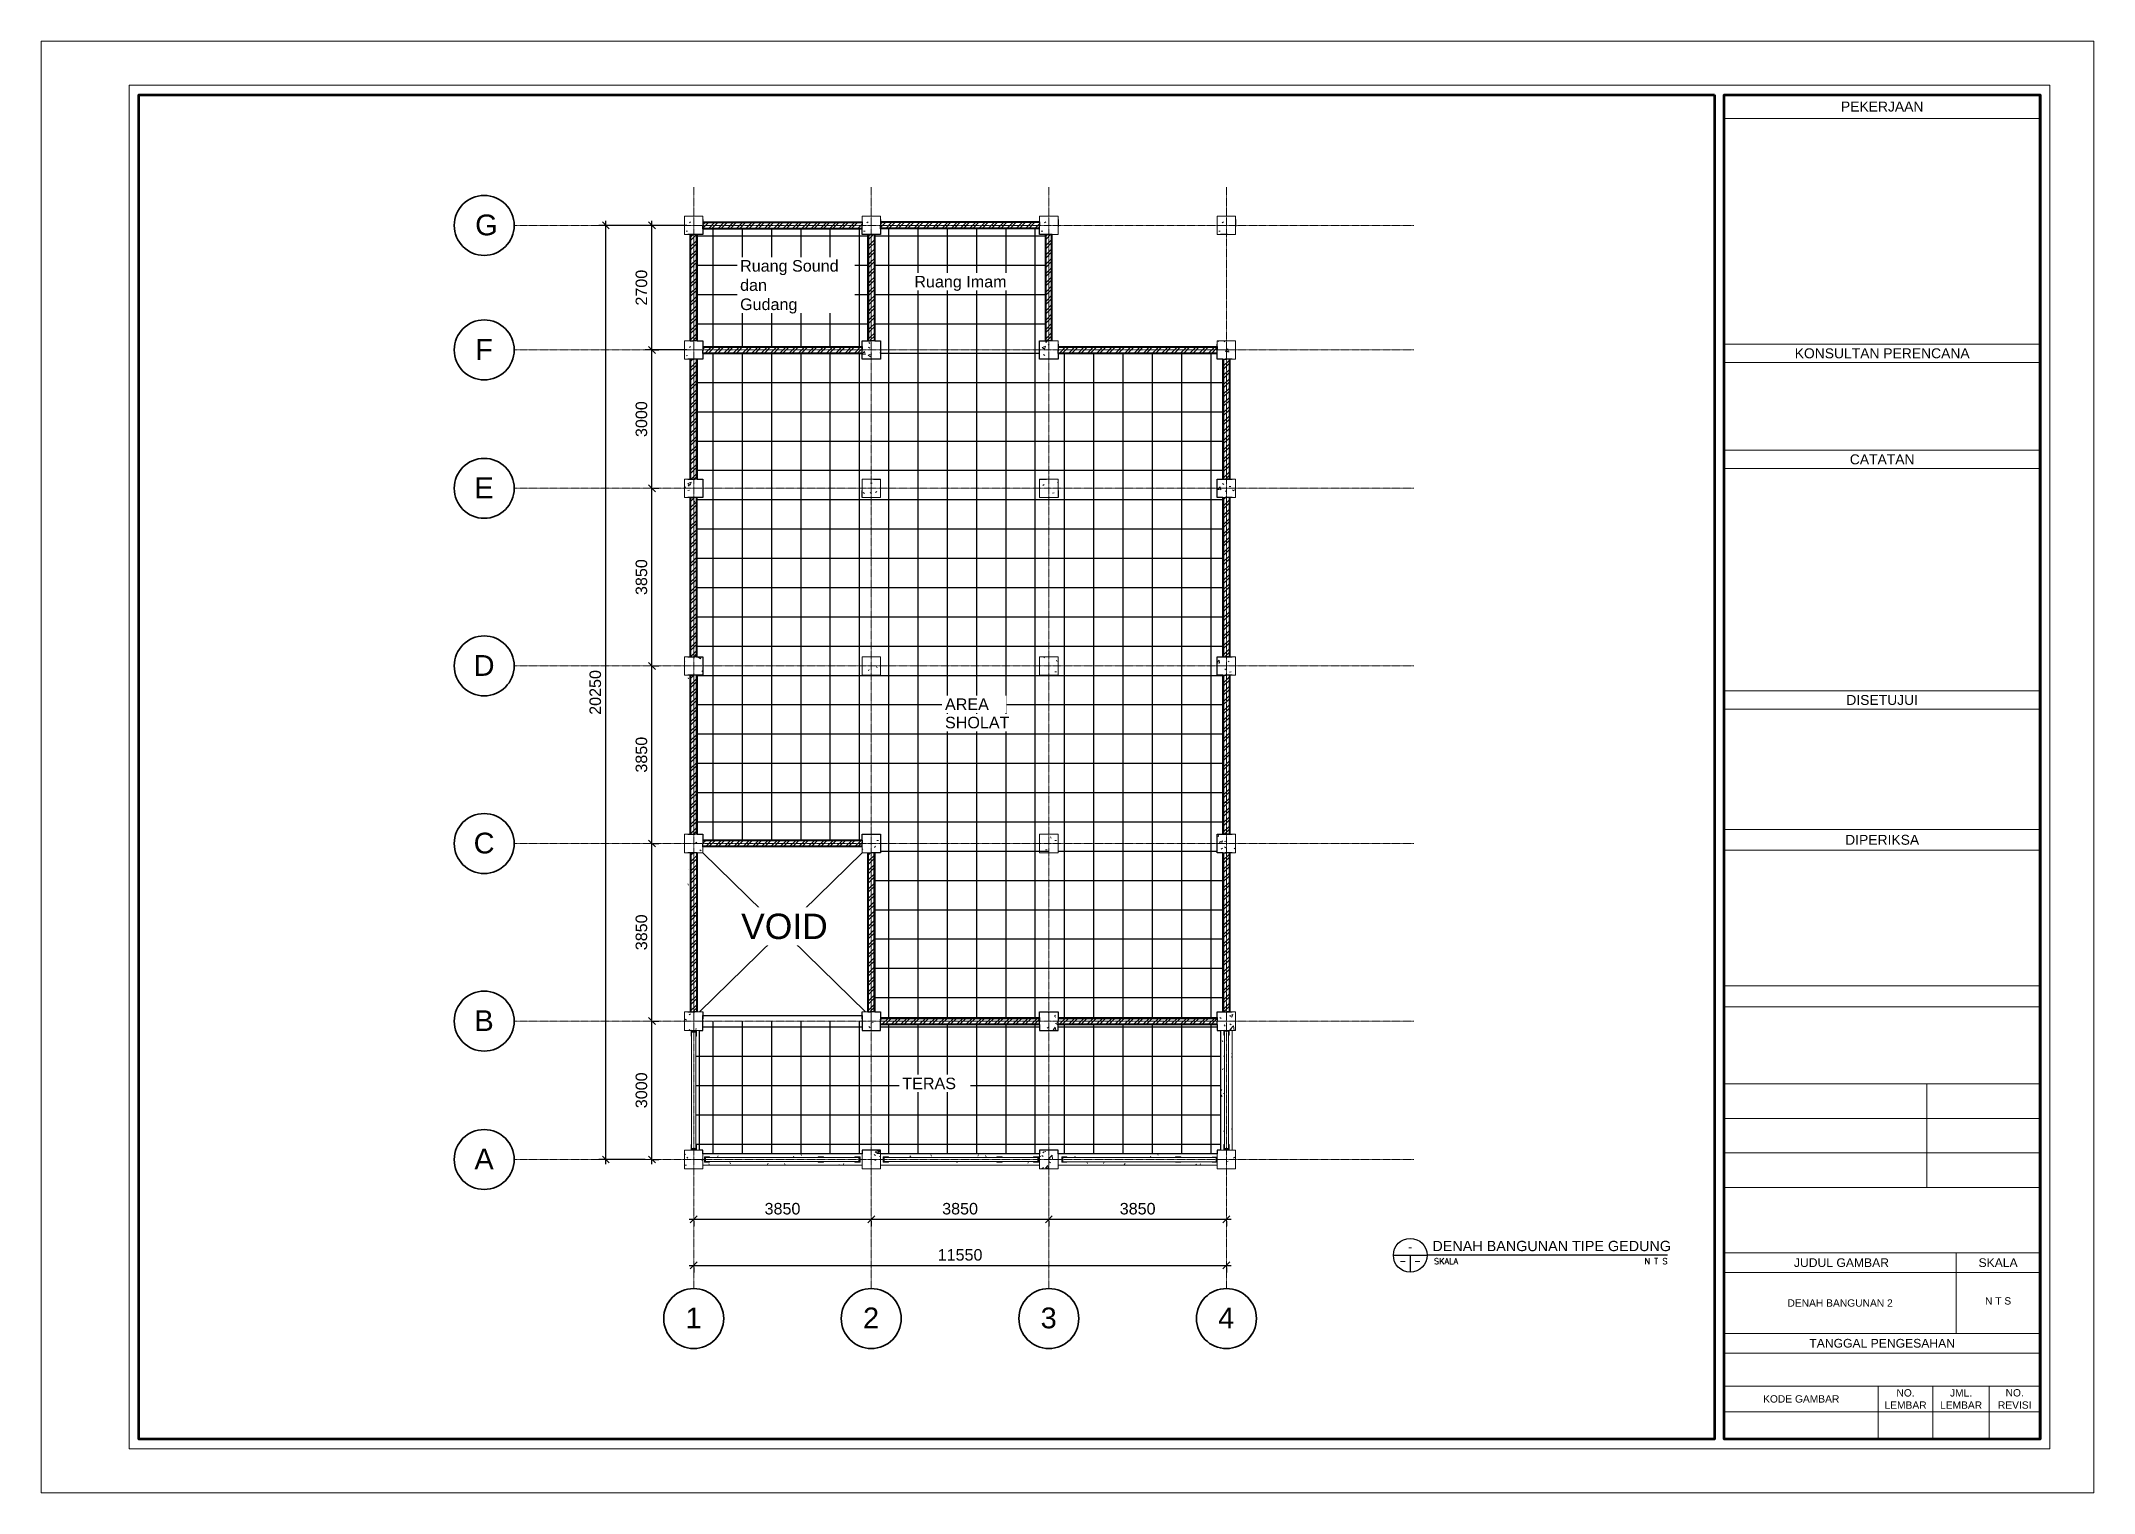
# Model space of a CAD drawing. Header units: millimetres. Extents: x 181904 to 315432, y 14752 to 46226.
# Drawn here: x 226414 to 270923, y 14752 to 46226 of the extents above; entities that cross this region are included whole.
import ezdxf
from ezdxf.enums import TextEntityAlignment as Align

# ---------------------------------------------------------------- set-up
doc = ezdxf.new("R2010")
doc.units = ezdxf.units.MM
doc.linetypes.add('Grid Line', pattern=[21, 12, -3, 3, -3])
for name, color, linetype, lineweight in [('A-ANNO-DIMS', 211, 'Continuous', 9), ('A-FLOR', 192, 'Continuous', 9), ('A-FLOR-HRAL', 11, 'Continuous', 9), ('A-STRT-Cstruktur', 4, 'Continuous', 15), ('A-WALL', 113, 'Continuous', 9), ('A-WALL-PATT', 111, 'Continuous', 25), ('G-ANNO-TEXT', 231, 'Continuous', 9), ('S-BEAM', 12, 'Continuous', 9), ('S-COLS', 52, 'Continuous', 9), ('S-GRID', 1, 'Continuous', 9), ('S-GRID-IDEN', 1, 'Continuous', 35)]:
    doc.layers.add(name, color=color, linetype=linetype, lineweight=lineweight)
doc.layers.add('KOP', color=7, linetype='Continuous')
doc.styles.add('Arial', font='arial.ttf', dxfattribs={"height": 450})
doc.styles.add('Arial_1', font='arial.ttf', dxfattribs={"height": 250})
doc.styles.add('DIM', font='simplex.shx', dxfattribs={"height": 0.175})
doc.styles.add('JUDUL', font='arial.ttf', dxfattribs={"height": 300})
doc.styles.add('ROMANS', font='ROMANS.shx', dxfattribs={"height": 0.22})
doc.styles.add('SIM', font='SIMPLEX.shx', dxfattribs={"height": 0.175})
doc.dimstyles.new('Diagonal_-_2_5mm_Arial', dxfattribs={"dimscale": 304.8, "dimtxt": 255.06485, "dimasz": 0.492126, "dimexe": 0.492126, "dimexo": 0.492126, "dimgap": 0.328084, "dimtad": 1, "dimdec": 0, "dimzin": 0, "dimdsep": 46, "dimtxsty": 'Arial_1', "dimblk1": 'OBLIQUE', "dimblk2": 'OBLIQUE', "dimsah": 1, "dimcen": 0.09, "dimdle": 0.328084, "dimazin": 0, "dimtfac": 1, "dimtdec": 4, "dimtix": 1, "dimtmove": 0, "dimatfit": 3, "dimfxl": 1, "dimtvp": 1, "dimtfill": 1, "dimtolj": 1, "dimtzin": 0, "dimarcsym": 2})
pattern_1 = [(0, (248800.77, 26252.3), (812.8, 203.2), [33.528, -576.072, 33.528, -576.072, -3251.2]), (0, (248800.77, 26252.3), (812.8, 203.2), [-1219.2, 33.528, -1185.672, 33.528, -576.072, -1422.4]), (0, (248800.77, 26252.3), (812.8, 203.2), [-3048, 33.528, -372.872, 33.528, -982.472]), (120, (249105.57, 26353.9), (-582.3764, 602.3054), [33.528, -576.072, 33.528, -576.072, -3251.2]), (120, (249105.57, 26353.9), (-582.3764, 602.3054), [-1219.2, 33.528, -1185.672, 33.528, -576.072, -1422.4]), (120, (249105.57, 26353.9), (-582.3764, 602.3054), [-3048, 33.528, -372.872, 33.528, -982.472]), (240, (249207.17, 26760.3), (-230.4236, -805.5054), [33.528, -576.072, 33.528, -576.072, -3251.2]), (240, (249207.17, 26760.3), (-230.4236, -805.5054), [-1219.2, 33.528, -1185.672, 33.528, -576.072, -1422.4]), (240, (249207.17, 26760.3), (-230.4236, -805.5054), [-3048, 33.528, -372.872, 33.528, -982.472])]
pattern_2 = [(50, (248800.8, 26252.3), (728.737, -63.756), [76.2, -838.2]), (355, (248800.8, 26252.3), (-140.97, 764.228), [60.96, -670.56]), (100.451, (248861.5, 26247), (587.77, 700.467), [64.76, -712.36]), (46.184, (248800.8, 26455.5), (1084.316, -168.17), [114.3, -1257.3]), (96.636, (248891.1, 26441.5), (949.61, 989.71), [97.14, -1068.54]), (351.184, (248800.8, 26455.5), (949.62, 989.7), [91.44, -1005.84]), (21, (248902.4, 26404.7), (606.458, -409.06), [76.2, -838.2]), (326, (248902.4, 26404.7), (247.21, 736.753), [60.96, -670.56]), (71.451, (248952.9, 26370.6), (853.668, 327.685), [64.76, -712.36]), (37.5, (248800.77, 26252.3), (12.3547, 338.22), [33.528, -628.904, 33.528, -647.192, -673.1]), (37.5, (248800.77, 26252.3), (12.3547, 338.22), [-1343.152, 33.528, -639.572]), (7.5, (248800.77, 26252.3), (267.279, 400.722), [33.528, -354.584, 33.528, -613.664, -256.54]), (7.5, (248800.77, 26252.3), (267.279, 400.722), [-1035.304, 33.528, -223.012]), (327.5, (248574.2, 26252.3), (542.3633, -22.9153), [33.528, -220.472, 33.528, -758.952, -1051.56]), (327.5, (248574.2, 26252.3), (542.3633, -22.9153), [-1046.48, 33.528, -1018.032]), (317.5, (248472.6, 26252.3), (592.517, 101.707), [33.528, -296.672, 33.528, -492.76, -746.76]), (317.5, (248472.6, 26252.3), (592.517, 101.707), [-856.488, 33.528, -713.232])]
pattern_3 = [(90, (199075.2, 23585.5), (-635, 0), []), (180, (199075.2, 23585.5), (0, -635), [])]
pattern_4 = [(45, (199075.21, 23585.5), (-101.02788, 101.02788), []), (45, (199142.56, 23585.5), (-101.02788, 101.02788), [])]

msp = doc.modelspace()

# ---------------------------------------------------------------- texts
at = {"color": 7, "lineweight": 9, "char_height": 158.961, "attachment_point": 5, "style": 'ROMANS'}
for s, insert, width in [('{\\fArial|b0|i0|c0|p34;DENAH BANGUNAN 2}', (265419.2, 18868.4, -87794.3), 5026.28), ('{\\fArial|b0|i0|c0|p34;N T S}', (268844.7, 18913.7, -87794.3), 1824.742)]:
    msp.add_mtext(s, dxfattribs=dict(at, insert=insert, width=width))

# ---------------------------------------------------------------- blocks, each defined once
blk = doc.blocks.new('Railing - 2_5 in-353977-LANTAI 2')
at = {"layer": 'A-FLOR-HRAL'}
for p, q in [((-57.15, 57.15), (57.15, 57.15)), ((-57.15, 57.15), (-43.053, 43.053)), ((-57.15, -57.15), (-57.15, 57.15)), ((57.15, 57.15), (-57.15, 57.15)), ((-57.15, 57.15), (-57.15, -57.15)), ((43.053, 43.053), (-43.053, 43.053)), ((-43.053, 43.053), (-43.053, 31.75)), ((43.053, 43.053), (57.15, 57.15)), ((43.053, 31.75), (43.053, 43.053)), ((57.15, 57.15), (57.15, -57.15)), ((57.15, -57.15), (57.15, 57.15)), ((-57.15, -57.15), (-44.45, -44.45)), ((-44.45, -57.15), (-57.15, -57.15)), ((-57.15, -57.15), (-44.45, -57.15)), ((57.15, -57.15), (44.45, -44.45)), ((57.15, -57.15), (44.45, -57.15)), ((44.45, -57.15), (57.15, -57.15))]:
    blk.add_line(p, q, dxfattribs=at)
blk = doc.blocks.new('Railing - 2_5 in-V1-LANTAI 2')
at = {"layer": 'A-FLOR-HRAL'}
for p, q in [((-57.15, 57.15), (-44.45, 57.15)), ((-57.15, 57.15), (-44.45, 44.45)), ((-57.15, -57.15), (-57.15, 57.15)), ((-44.45, 57.15), (-57.15, 57.15)), ((-57.15, 57.15), (-57.15, -57.15)), ((44.45, 57.15), (57.15, 57.15)), ((44.45, 44.45), (57.15, 57.15)), ((57.15, 57.15), (44.45, 57.15)), ((57.15, 57.15), (57.15, -57.15)), ((57.15, -57.15), (57.15, 57.15)), ((-57.15, -57.15), (-43.053, -43.053)), ((57.15, -57.15), (-57.15, -57.15)), ((-57.15, -57.15), (57.15, -57.15)), ((-43.053, -31.75), (-43.053, -43.053)), ((-43.053, -43.053), (43.053, -43.053)), ((43.053, -43.053), (43.053, -31.75)), ((57.15, -57.15), (43.053, -43.053))]:
    blk.add_line(p, q, dxfattribs=at)
blk = doc.blocks.new('Railing - 2_5 in-V2-LANTAI 2')
at = {"layer": 'A-FLOR-HRAL'}
for p, q in [((-57.15, 57.15), (-44.45, 57.15)), ((-57.15, 57.15), (-44.45, 44.45)), ((-57.15, -57.15), (-57.15, 57.15)), ((-44.45, 57.15), (-57.15, 57.15)), ((-57.15, 57.15), (-57.15, -57.15)), ((44.45, 57.15), (57.15, 57.15)), ((44.45, 44.45), (57.15, 57.15)), ((57.15, 57.15), (44.45, 57.15)), ((57.15, 57.15), (57.15, -57.15)), ((57.15, -57.15), (57.15, 57.15)), ((-57.15, -57.15), (-44.45, -44.45)), ((-44.45, -57.15), (-57.15, -57.15)), ((-57.15, -57.15), (-44.45, -57.15)), ((57.15, -57.15), (44.45, -44.45)), ((57.15, -57.15), (44.45, -57.15)), ((44.45, -57.15), (57.15, -57.15))]:
    blk.add_line(p, q, dxfattribs=at)
blk = doc.blocks.new('Railing - Railing-358414-LANTAI 2')
at = {"rotation": 89.99999999999982}
for name, p in [('Railing - 2_5 in-353977-LANTAI 2', (-7949, -4272)), ('Railing - 2_5 in-V2-LANTAI 2', (-5479, -4272)), ('Railing - 2_5 in-V1-LANTAI 2', (-4685, -4272))]:
    blk.add_blockref(name, p, dxfattribs=at)
blk = doc.blocks.new('Top Rail Type - Top Rail_Internal_-358570-LANTAI 2')
at = {"layer": 'A-FLOR-HRAL'}
for p, q in [((-7917, -4228), (-7981, -4228)), ((-7981, -4228), (-7981, -4230)), ((-7981, -4314), (-7981, -4230)), ((-7981, -4314), (-7981, -4317)), ((-7981, -4317), (-7917, -4317)), ((-4717, -4228), (-7917, -4228)), ((-7917, -4317), (-4717, -4317)), ((-4654, -4228), (-4717, -4228)), ((-4717, -4317), (-4654, -4317)), ((-4654, -4230), (-4654, -4228)), ((-4654, -4230), (-4654, -4314)), ((-4654, -4317), (-4654, -4314))]:
    blk.add_line(p, q, dxfattribs=at)
blk = doc.blocks.new('Railing - Railing-358851-LANTAI 2')
at = {"rotation": 89.99999999999982}
for name, p in [('Railing - 2_5 in-353977-LANTAI 2', (-4074, -4274)), ('Railing - 2_5 in-V2-LANTAI 2', (-1604, -4274)), ('Railing - 2_5 in-V1-LANTAI 2', (-810, -4274))]:
    blk.add_blockref(name, p, dxfattribs=at)
blk = doc.blocks.new('Top Rail Type - Top Rail_Internal_-358989-LANTAI 2')
at = {"layer": 'A-FLOR-HRAL'}
for p, q in [((-4042, -4229), (-4106, -4229)), ((-4106, -4229), (-4106, -4232)), ((-4106, -4316), (-4106, -4232)), ((-4106, -4316), (-4106, -4318)), ((-4106, -4318), (-4042, -4318)), ((-842, -4229), (-4042, -4229)), ((-4042, -4318), (-842, -4318)), ((-779, -4229), (-842, -4229)), ((-842, -4318), (-779, -4318)), ((-779, -4232), (-779, -4229)), ((-779, -4232), (-779, -4316)), ((-779, -4318), (-779, -4316))]:
    blk.add_line(p, q, dxfattribs=at)
blk = doc.blocks.new('Railing - 2_5 in-V3-LANTAI 2')
at = {"layer": 'A-FLOR-HRAL'}
for p, q in [((-57, 57), (-44, 57)), ((-57, 57), (-45, 45)), ((-57, -51), (-57, 57)), ((-44, 57), (-57, 57)), ((-57, 57), (-57, -51)), ((44, 57), (57, 57)), ((57, 57), (44, 57)), ((45, 45), (57, 57)), ((57, 57), (57, -51)), ((57, -51), (57, 57)), ((-51, -51), (-43, -43)), ((-43, -32), (-43, -43)), ((-43, -43), (43, -43)), ((43, -43), (43, -32)), ((51, -51), (43, -43))]:
    blk.add_line(p, q, dxfattribs=at)
blk = doc.blocks.new('Railing - Railing-359004-LANTAI 2')
at = {"rotation": 89.99999999999982}
for name, p in [('Railing - 2_5 in-353977-LANTAI 2', (-201, -4275)), ('Railing - 2_5 in-V2-LANTAI 2', (2269, -4275)), ('Railing - 2_5 in-V3-LANTAI 2', (3062, -4275))]:
    blk.add_blockref(name, p, dxfattribs=at)
blk = doc.blocks.new('Top Rail Type - Top Rail_Internal_-359223-LANTAI 2')
at = {"layer": 'A-FLOR-HRAL'}
for p, q in [((-170, -4231), (-233, -4231)), ((-233, -4231), (-233, -4233)), ((-233, -4317), (-233, -4233)), ((-233, -4317), (-233, -4320)), ((-233, -4320), (-170, -4320)), ((3030, -4231), (-170, -4231)), ((-170, -4320), (3030, -4320)), ((3094, -4231), (3030, -4231)), ((3030, -4320), (3094, -4320)), ((3094, -4233), (3094, -4231)), ((3094, -4233), (3094, -4317)), ((3094, -4320), (3094, -4317))]:
    blk.add_line(p, q, dxfattribs=at)
blk = doc.blocks.new('Railing - 2_5 in-V4-LANTAI 2')
at = {"layer": 'A-FLOR-HRAL'}
for p, q in [((-57.15, -57.15), (-57.15, 48.25)), ((-57.15, 48.25), (-57.15, -57.15)), ((-48.25, 48.25), (-43.053, 43.053)), ((43.053, 43.053), (-43.053, 43.053)), ((-43.053, 43.053), (-43.053, 31.75)), ((43.053, 43.053), (48.25, 48.25)), ((43.053, 31.75), (43.053, 43.053)), ((57.15, 48.25), (57.15, -57.15)), ((57.15, -57.15), (57.15, 48.25)), ((-57.15, -57.15), (-44.45, -44.45)), ((-44.45, -57.15), (-57.15, -57.15)), ((-57.15, -57.15), (-44.45, -57.15)), ((57.15, -57.15), (44.45, -44.45)), ((57.15, -57.15), (44.45, -57.15)), ((44.45, -57.15), (57.15, -57.15))]:
    blk.add_line(p, q, dxfattribs=at)
blk = doc.blocks.new('Railing - Railing-359238-LANTAI 2')
for name, p in [('Railing - 2_5 in-V4-LANTAI 2', (3313, -1520)), ('Railing - 2_5 in-V1-LANTAI 2', (3313, -4004))]:
    blk.add_blockref(name, p)
blk = doc.blocks.new('Top Rail Type - Top Rail_Internal_-359426-LANTAI 2')
at = {"layer": 'A-FLOR-HRAL'}
for p, q in [((3268, -1489), (3268, -1552)), ((3271, -1489), (3268, -1489)), ((3268, -1552), (3268, -3972)), ((3271, -1489), (3355, -1489)), ((3357, -1489), (3355, -1489)), ((3357, -1552), (3357, -1489)), ((3357, -3972), (3357, -1552)), ((3268, -3972), (3268, -4036)), ((3357, -4036), (3357, -3972)), ((3268, -4036), (3271, -4036)), ((3355, -4036), (3271, -4036)), ((3355, -4036), (3357, -4036))]:
    blk.add_line(p, q, dxfattribs=at)
blk = doc.blocks.new('Railing - Railing-359441-LANTAI 2')
for name, p in [('Railing - 2_5 in-353977-LANTAI 2', (-8237, -1540)), ('Railing - 2_5 in-V1-LANTAI 2', (-8237, -4004))]:
    blk.add_blockref(name, p)
blk = doc.blocks.new('Top Rail Type - Top Rail_Internal_-359562-LANTAI 2')
at = {"layer": 'A-FLOR-HRAL'}
for p, q in [((-8282, -1509), (-8282, -1572)), ((-8279, -1509), (-8282, -1509)), ((-8282, -1572), (-8282, -3972)), ((-8279, -1509), (-8195, -1509)), ((-8193, -1509), (-8195, -1509)), ((-8193, -1572), (-8193, -1509)), ((-8193, -3972), (-8193, -1572)), ((-8282, -3972), (-8282, -4036)), ((-8193, -4036), (-8193, -3972)), ((-8282, -4036), (-8279, -4036)), ((-8195, -4036), (-8279, -4036)), ((-8195, -4036), (-8193, -4036))]:
    blk.add_line(p, q, dxfattribs=at)
blk = doc.blocks.new('Grid - Standard-24584-LANTAI 2')
at = {"layer": 'S-GRID-IDEN'}
blk.add_circle((0, 0), 6.5, dxfattribs=at)
blk = doc.blocks.new('_Oblique')
at = {"color": 0, "linetype": 'ByBlock', "lineweight": -2}
blk.add_line((-0.5, -0.5), (0.5, 0.5), dxfattribs=at)
blk = doc.blocks.new('*D28')
at = {"layer": 'A-ANNO-DIMS', "color": 0, "lineweight": -2, "transparency": 16777216}
for p, q in [((240464, 20684), (244514, 20684)), ((240564, 20640), (240564, 20534)), ((244414, 20640), (244414, 20534))]:
    blk.add_line(p, q, dxfattribs=at)
at = {"layer": 'Defpoints', "color": 0, "transparency": 16777216}
for p in [(240564, 20790), (244414, 20790), (244414, 20684)]:
    blk.add_point(p, dxfattribs=at)
at = {"layer": 'A-ANNO-DIMS', "color": 0, "lineweight": -2, "transparency": 16777216, "xscale": 150, "yscale": 150, "zscale": 150, "rotation": 180}
blk.add_blockref('_Oblique', (240564, 20684), dxfattribs=at)
at = {"layer": 'A-ANNO-DIMS', "color": 0, "lineweight": -2, "transparency": 16777216, "xscale": 150, "yscale": 150, "zscale": 150}
blk.add_blockref('_Oblique', (244414, 20684), dxfattribs=at)
at = {"layer": 'A-ANNO-DIMS', "color": 0, "transparency": 16777216, "insert": (242489, 20912), "char_height": 250, "width": 922.94, "attachment_point": 5, "style": 'Arial_1', "bg_fill": 3, "box_fill_scale": 1.1, "bg_fill_color": 256, "bg_fill_true_color": 13158600, "bg_fill_transparency": 0}
blk.add_mtext('\\A1;3850', dxfattribs=at)
blk = doc.blocks.new('*D29')
at = {"layer": 'A-ANNO-DIMS', "color": 0, "lineweight": -2, "transparency": 16777216}
for p, q in [((244314, 20684), (248364, 20684)), ((244414, 20640), (244414, 20534)), ((248264, 20640), (248264, 20534))]:
    blk.add_line(p, q, dxfattribs=at)
at = {"layer": 'Defpoints', "color": 0, "transparency": 16777216}
for p in [(244414, 20790), (248264, 20790), (248264, 20684)]:
    blk.add_point(p, dxfattribs=at)
at = {"layer": 'A-ANNO-DIMS', "color": 0, "lineweight": -2, "transparency": 16777216, "xscale": 150, "yscale": 150, "zscale": 150, "rotation": 180}
blk.add_blockref('_Oblique', (244414, 20684), dxfattribs=at)
at = {"layer": 'A-ANNO-DIMS', "color": 0, "lineweight": -2, "transparency": 16777216, "xscale": 150, "yscale": 150, "zscale": 150}
blk.add_blockref('_Oblique', (248264, 20684), dxfattribs=at)
at = {"layer": 'A-ANNO-DIMS', "color": 0, "transparency": 16777216, "insert": (246339, 20912), "char_height": 250, "width": 922.94, "attachment_point": 5, "style": 'Arial_1', "bg_fill": 3, "box_fill_scale": 1.1, "bg_fill_color": 256, "bg_fill_true_color": 13158600, "bg_fill_transparency": 0}
blk.add_mtext('\\A1;3850', dxfattribs=at)
blk = doc.blocks.new('*D30')
at = {"layer": 'A-ANNO-DIMS', "color": 0, "lineweight": -2, "transparency": 16777216}
for p, q in [((248164, 20684), (252214, 20684)), ((248264, 20640), (248264, 20534)), ((252114, 20640), (252114, 20534))]:
    blk.add_line(p, q, dxfattribs=at)
at = {"layer": 'Defpoints', "color": 0, "transparency": 16777216}
for p in [(248264, 20790), (252114, 20790), (252114, 20684)]:
    blk.add_point(p, dxfattribs=at)
at = {"layer": 'A-ANNO-DIMS', "color": 0, "lineweight": -2, "transparency": 16777216, "xscale": 150, "yscale": 150, "zscale": 150, "rotation": 180}
blk.add_blockref('_Oblique', (248264, 20684), dxfattribs=at)
at = {"layer": 'A-ANNO-DIMS', "color": 0, "lineweight": -2, "transparency": 16777216, "xscale": 150, "yscale": 150, "zscale": 150}
blk.add_blockref('_Oblique', (252114, 20684), dxfattribs=at)
at = {"layer": 'A-ANNO-DIMS', "color": 0, "transparency": 16777216, "insert": (250189, 20912), "char_height": 250, "width": 922.94, "attachment_point": 5, "style": 'Arial_1', "bg_fill": 3, "box_fill_scale": 1.1, "bg_fill_color": 256, "bg_fill_true_color": 13158600, "bg_fill_transparency": 0}
blk.add_mtext('\\A1;3850', dxfattribs=at)
blk = doc.blocks.new('*D31')
at = {"layer": 'A-ANNO-DIMS', "color": 0, "lineweight": -2, "transparency": 16777216}
for p, q in [((240464, 19684), (252214, 19684)), ((240564, 19640), (240564, 19534)), ((252114, 19640), (252114, 19534))]:
    blk.add_line(p, q, dxfattribs=at)
at = {"layer": 'Defpoints', "color": 0, "transparency": 16777216}
for p in [(240564, 19790), (252114, 19790), (252114, 19684)]:
    blk.add_point(p, dxfattribs=at)
at = {"layer": 'A-ANNO-DIMS', "color": 0, "lineweight": -2, "transparency": 16777216, "xscale": 150, "yscale": 150, "zscale": 150, "rotation": 180}
blk.add_blockref('_Oblique', (240564, 19684), dxfattribs=at)
at = {"layer": 'A-ANNO-DIMS', "color": 0, "lineweight": -2, "transparency": 16777216, "xscale": 150, "yscale": 150, "zscale": 150}
blk.add_blockref('_Oblique', (252114, 19684), dxfattribs=at)
at = {"layer": 'A-ANNO-DIMS', "color": 0, "transparency": 16777216, "insert": (246339, 19912), "char_height": 250, "width": 1153.68, "attachment_point": 5, "style": 'Arial_1', "bg_fill": 3, "box_fill_scale": 1.1, "bg_fill_color": 256, "bg_fill_true_color": 13158600, "bg_fill_transparency": 0}
blk.add_mtext('\\A1;11550', dxfattribs=at)
blk = doc.blocks.new('*D32')
at = {"layer": 'A-ANNO-DIMS', "color": 0, "lineweight": -2, "transparency": 16777216}
for p, q in [((239658, 21880), (239658, 25080)), ((239702, 24980), (239808, 24980)), ((239702, 21980), (239808, 21980))]:
    blk.add_line(p, q, dxfattribs=at)
at = {"layer": 'Defpoints', "color": 0, "transparency": 16777216}
for p in [(239552, 24980), (239658, 24980), (239552, 21980)]:
    blk.add_point(p, dxfattribs=at)
at = {"layer": 'A-ANNO-DIMS', "color": 0, "lineweight": -2, "transparency": 16777216, "xscale": 150, "yscale": 150, "zscale": 150}
for p, rotation in [((239658, 24980), 90), ((239658, 21980), 270)]:
    blk.add_blockref('_Oblique', p, dxfattribs=dict(at, rotation=rotation))
at = {"layer": 'A-ANNO-DIMS', "color": 0, "transparency": 16777216, "insert": (239431, 23480), "char_height": 250, "width": 922.94, "attachment_point": 5, "rotation": 90, "style": 'Arial_1', "bg_fill": 3, "box_fill_scale": 1.1, "bg_fill_color": 256, "bg_fill_true_color": 13158600, "bg_fill_transparency": 0}
blk.add_mtext('\\A1;3000', dxfattribs=at)
blk = doc.blocks.new('*D33')
at = {"layer": 'A-ANNO-DIMS', "color": 0, "lineweight": -2, "transparency": 16777216}
for p, q in [((239658, 24880), (239658, 28930)), ((239702, 28830), (239808, 28830)), ((239702, 24980), (239808, 24980))]:
    blk.add_line(p, q, dxfattribs=at)
at = {"layer": 'Defpoints', "color": 0, "transparency": 16777216}
for p in [(239552, 28830), (239658, 28830), (239552, 24980)]:
    blk.add_point(p, dxfattribs=at)
at = {"layer": 'A-ANNO-DIMS', "color": 0, "lineweight": -2, "transparency": 16777216, "xscale": 150, "yscale": 150, "zscale": 150}
for p, rotation in [((239658, 28830), 90), ((239658, 24980), 270)]:
    blk.add_blockref('_Oblique', p, dxfattribs=dict(at, rotation=rotation))
at = {"layer": 'A-ANNO-DIMS', "color": 0, "transparency": 16777216, "insert": (239431, 26905), "char_height": 250, "width": 922.94, "attachment_point": 5, "rotation": 90, "style": 'Arial_1', "bg_fill": 3, "box_fill_scale": 1.1, "bg_fill_color": 256, "bg_fill_true_color": 13158600, "bg_fill_transparency": 0}
blk.add_mtext('\\A1;3850', dxfattribs=at)
blk = doc.blocks.new('*D34')
at = {"layer": 'A-ANNO-DIMS', "color": 0, "lineweight": -2, "transparency": 16777216}
for p, q in [((239658, 28730), (239658, 32780)), ((239702, 32680), (239808, 32680)), ((239702, 28830), (239808, 28830))]:
    blk.add_line(p, q, dxfattribs=at)
at = {"layer": 'Defpoints', "color": 0, "transparency": 16777216}
for p in [(239552, 32680), (239658, 32680), (239552, 28830)]:
    blk.add_point(p, dxfattribs=at)
at = {"layer": 'A-ANNO-DIMS', "color": 0, "lineweight": -2, "transparency": 16777216, "xscale": 150, "yscale": 150, "zscale": 150}
for p, rotation in [((239658, 32680), 90), ((239658, 28830), 270)]:
    blk.add_blockref('_Oblique', p, dxfattribs=dict(at, rotation=rotation))
at = {"layer": 'A-ANNO-DIMS', "color": 0, "transparency": 16777216, "insert": (239431, 30755), "char_height": 250, "width": 922.94, "attachment_point": 5, "rotation": 90, "style": 'Arial_1', "bg_fill": 3, "box_fill_scale": 1.1, "bg_fill_color": 256, "bg_fill_true_color": 13158600, "bg_fill_transparency": 0}
blk.add_mtext('\\A1;3850', dxfattribs=at)
blk = doc.blocks.new('*D35')
at = {"layer": 'A-ANNO-DIMS', "color": 0, "lineweight": -2, "transparency": 16777216}
for p, q in [((239658, 32580), (239658, 36630)), ((239702, 36530), (239808, 36530)), ((239702, 32680), (239808, 32680))]:
    blk.add_line(p, q, dxfattribs=at)
at = {"layer": 'Defpoints', "color": 0, "transparency": 16777216}
for p in [(239552, 36530), (239658, 36530), (239552, 32680)]:
    blk.add_point(p, dxfattribs=at)
at = {"layer": 'A-ANNO-DIMS', "color": 0, "lineweight": -2, "transparency": 16777216, "xscale": 150, "yscale": 150, "zscale": 150}
for p, rotation in [((239658, 36530), 90), ((239658, 32680), 270)]:
    blk.add_blockref('_Oblique', p, dxfattribs=dict(at, rotation=rotation))
at = {"layer": 'A-ANNO-DIMS', "color": 0, "transparency": 16777216, "insert": (239431, 34605), "char_height": 250, "width": 922.94, "attachment_point": 5, "rotation": 90, "style": 'Arial_1', "bg_fill": 3, "box_fill_scale": 1.1, "bg_fill_color": 256, "bg_fill_true_color": 13158600, "bg_fill_transparency": 0}
blk.add_mtext('\\A1;3850', dxfattribs=at)
blk = doc.blocks.new('*D36')
at = {"layer": 'A-ANNO-DIMS', "color": 0, "lineweight": -2, "transparency": 16777216}
for p, q in [((239658, 36430), (239658, 39630)), ((239702, 39530), (239808, 39530)), ((239702, 36530), (239808, 36530))]:
    blk.add_line(p, q, dxfattribs=at)
at = {"layer": 'Defpoints', "color": 0, "transparency": 16777216}
for p in [(239552, 39530), (239658, 39530), (239552, 36530)]:
    blk.add_point(p, dxfattribs=at)
at = {"layer": 'A-ANNO-DIMS', "color": 0, "lineweight": -2, "transparency": 16777216, "xscale": 150, "yscale": 150, "zscale": 150}
for p, rotation in [((239658, 39530), 90), ((239658, 36530), 270)]:
    blk.add_blockref('_Oblique', p, dxfattribs=dict(at, rotation=rotation))
at = {"layer": 'A-ANNO-DIMS', "color": 0, "transparency": 16777216, "insert": (239431, 38030), "char_height": 250, "width": 922.94, "attachment_point": 5, "rotation": 90, "style": 'Arial_1', "bg_fill": 3, "box_fill_scale": 1.1, "bg_fill_color": 256, "bg_fill_true_color": 13158600, "bg_fill_transparency": 0}
blk.add_mtext('\\A1;3000', dxfattribs=at)
blk = doc.blocks.new('*D37')
at = {"layer": 'A-ANNO-DIMS', "color": 0, "lineweight": -2, "transparency": 16777216}
for p, q in [((239658, 39430), (239658, 42330)), ((240414, 42230), (239508, 42230)), ((240414, 39530), (239508, 39530))]:
    blk.add_line(p, q, dxfattribs=at)
at = {"layer": 'Defpoints', "color": 0, "transparency": 16777216}
for p in [(239658, 42230), (240564, 42230), (240564, 39530)]:
    blk.add_point(p, dxfattribs=at)
at = {"layer": 'A-ANNO-DIMS', "color": 0, "lineweight": -2, "transparency": 16777216, "xscale": 150, "yscale": 150, "zscale": 150}
for p, rotation in [((239658, 42230), 90), ((239658, 39530), 270)]:
    blk.add_blockref('_Oblique', p, dxfattribs=dict(at, rotation=rotation))
at = {"layer": 'A-ANNO-DIMS', "color": 0, "transparency": 16777216, "insert": (239431, 40880), "char_height": 250, "attachment_point": 5, "rotation": 90, "style": 'Arial_1', "bg_fill": 3, "box_fill_scale": 1.1, "bg_fill_color": 256, "bg_fill_true_color": 13158600, "bg_fill_transparency": 0}
blk.add_mtext('\\A1;2700', dxfattribs=at)
blk = doc.blocks.new('*D38')
at = {"layer": 'A-ANNO-DIMS', "color": 0, "lineweight": -2, "transparency": 16777216}
for p, q in [((238658, 21880), (238658, 42330)), ((239508, 42230), (238508, 42230)), ((239508, 21980), (238508, 21980))]:
    blk.add_line(p, q, dxfattribs=at)
at = {"layer": 'Defpoints', "color": 0, "transparency": 16777216}
for p in [(238658, 42230), (239658, 42230), (239658, 21980)]:
    blk.add_point(p, dxfattribs=at)
at = {"layer": 'A-ANNO-DIMS', "color": 0, "lineweight": -2, "transparency": 16777216, "xscale": 150, "yscale": 150, "zscale": 150}
for p, rotation in [((238658, 42230), 90), ((238658, 21980), 270)]:
    blk.add_blockref('_Oblique', p, dxfattribs=dict(at, rotation=rotation))
at = {"layer": 'A-ANNO-DIMS', "color": 0, "transparency": 16777216, "insert": (238431, 32105), "char_height": 250, "attachment_point": 5, "rotation": 90, "style": 'Arial_1', "bg_fill": 3, "box_fill_scale": 1.1, "bg_fill_color": 256, "bg_fill_true_color": 13158600, "bg_fill_transparency": 0}
blk.add_mtext('\\A1;20250', dxfattribs=at)
blk = doc.blocks.new('SIM-JUDUL')
for p, q in [((0, 0), (0.987, 0)), ((0.493, 0), (0.493, -0.493)), ((8, 0), (0.987, 0))]:
    blk.add_line(p, q)
blk.add_circle((0.493, 0), 0.493)
at = {"ltscale": 0.7, "style": 'SIM'}
blk.add_text('SKALA', height=0.175, dxfattribs=at).set_placement((1.185, -0.174), align=Align.MIDDLE_LEFT)
at = {"style": 'JUDUL'}
for tag, p in [('JUDUL1', (1.14, 0.578)), ('JUDUL2', (1.14, 0.121))]:
    blk.add_attdef(tag, p, '', height=0.3, dxfattribs=at)
at = {"ltscale": 0.75}
for tag, height, style, p in [('GBR', 0.25, 'JUDUL', (0.493, 0.247)), ('L1', 0.175, 'DIM', (0.28, -0.174)), ('L2', 0.175, 'DIM', (0.707, -0.174))]:
    blk.add_attdef(tag, text='', height=height, dxfattribs=dict(at, style=style)).set_placement(p, align=Align.MIDDLE)
at = {"style": 'DIM'}
blk.add_attdef('SKL', text='', height=0.175, dxfattribs=at).set_placement((8, -0.174), align=Align.MIDDLE_RIGHT)
blk = doc.blocks.new('KOPSTR')
at = {"color": 7, "lineweight": 20, "ltscale": 2}
for p, q in [((1045959, 626693), (1055102, 626693)), ((1045959, 626012), (1055102, 626012)), ((1045959, 619478), (1055102, 619478)), ((1045959, 618948), (1055102, 618948)), ((1045959, 616409), (1055102, 616409)), ((1045959, 615880), (1055102, 615880)), ((1045959, 609448), (1055102, 609448)), ((1045959, 608919), (1055102, 608919)), ((1045959, 605438), (1055102, 605438)), ((1045959, 604838), (1055102, 604838)), ((1045959, 600915), (1055102, 600915)), ((1045959, 600306), (1055102, 600306)), ((1045959, 595081), (1055102, 595081)), ((1045959, 593190), (1055102, 593190)), ((1045959, 592620), (1055102, 592620)), ((1045959, 590856), (1055102, 590856))]:
    blk.add_line(p, q, dxfattribs=at)
at = {"color": 7}
for p, q in [((1051819, 598081), (1051819, 595081)), ((1052667, 593190), (1052667, 590856)), ((1051998, 589333), (1051998, 587800)), ((1053628, 589333), (1053628, 587800)), ((1045959, 588593), (1055102, 588593))]:
    blk.add_line(p, q, dxfattribs=at)
at = {"color": 7, "ltscale": 2}
for p, q in [((1045959, 590291), (1055102, 590291)), ((1045959, 589333), (1055102, 589333))]:
    blk.add_line(p, q, dxfattribs=at)
at = {"color": 8}
blk.add_lwpolyline([(997258, 628249), (997258, 586244), (1056658, 586244), (1056658, 628249)], close=True, dxfattribs=at)
at = {"lineweight": 13}
blk.add_lwpolyline([(1055385, 626976), (1055385, 587517), (999803, 587517), (999803, 626976)], close=True, dxfattribs=at)
at = {"color": 1, "lineweight": 53, "ltscale": 0.05}
blk.add_lwpolyline([(1045676, 626693), (1045676, 587800), (1000086, 587800), (1000086, 626693)], close=True, dxfattribs=at)
blk.add_lwpolyline([(1055102, 587800), (1055102, 626693), (1055102, 587800), (1045959, 587800), (1045959, 626693), (1055102, 626693)], dxfattribs=at)
at = {"color": 7, "lineweight": 20, "ltscale": 2}
for points in [[(1045959, 598081), (1055102, 598081)], [(1045959, 597081), (1055102, 597081)], [(1045959, 596081), (1055102, 596081)], [(1045959, 595081), (1055102, 595081)]]:
    blk.add_lwpolyline(points, close=True, dxfattribs=at)
at = {"color": 7}
blk.add_lwpolyline([(1050417, 589333), (1050417, 587800), (1050417, 589159)], dxfattribs=at)
at = {"lineweight": 15, "attachment_point": 5, "style": 'ROMANS'}
for s, insert, char_height, width in [('{\\fArial|b0|i0|c0|p34;PEKERJAAN}', (1050530, 626352), 287.25, 9143.07), ('{\\fArial|b0|i0|c0|p34;KONSULTAN PERENCANA}', (1050530, 619213), 287.25, 9143.07), ('{\\fArial|b0|i0|c0|p34;CATATAN}', (1050530, 616145), 287.25, 9143.07), ('{\\fArial|b0|i0|c0|p34;DISETUJUI}', (1050530, 609184), 287.25, 9143.07), ('{\\fArial|b0|i0|c0|p34;DIPERIKSA}', (1050530, 605138), 287.25, 9143.07), ('{\\fArial|b0|i0|c0|p34;JUDUL GAMBAR}', (1049352, 592905), 251.35, 6628.69), ('{\\fArial|b0|i0|c0|p34;SKALA}', (1053884, 592905), 251.35, 2435.22), ('{\\fArial|b0|i0|c0|p34;TANGGAL PENGESAHAN}', (1050530, 590573), 251.35, 9143.07), ('{\\fArial|b0|i0|c0|p34;NO. LEMBAR}', (1051207, 588963), 212.14, 1580.53), ('{\\fArial|b0|i0|c0|p34;NO. REVISI}', (1054365, 588963), 212.14, 1473.82), ('{\\fArial|b0|i0|c0|p34;KODE GAMBAR}', (1048188, 588963), 212.14, 4458.17), ('{\\fArial|b0|i0|c0|p34;JML. LEMBAR}', (1052813, 588963), 212.14, 1630.54)]:
    blk.add_mtext(s, dxfattribs=dict(at, insert=insert, char_height=char_height, width=width))

# ---------------------------------------------------------------- hatches: boundary and pattern name
at = {"true_color": 0x636466}
h = msp.add_hatch(dxfattribs=at)
h.set_pattern_fill('ANSI37', color=251, scale=200, angle=45)
h.set_pattern_definition(pattern_3)
h.paths.add_polyline_path([(244338.6, 42030.2), (244288.6, 42030.2), (244213.6, 42030.2), (244213.6, 42155.2), (240763.6, 42155.2), (240763.6, 42030.2), (240638.6, 42030.2), (240638.6, 39730.2), (240763.6, 39730.2), (240763.6, 39605.2), (244213.6, 39605.2), (244213.6, 39655.2), (244213.6, 39730.2), (244338.6, 39730.2)])
h.paths.add_polyline_path([(244413.6, 39330.2), (244213.6, 39330.2), (244213.6, 39455.2), (240763.6, 39455.2), (240763.6, 39330.2), (240638.6, 39330.2), (240638.6, 36730.2), (240763.6, 36730.2), (240763.6, 36330.2), (240623.6, 36330.2), (240623.6, 32880.2), (240763.6, 32880.2), (240763.6, 32480.2), (240638.6, 32480.2), (240638.6, 29030.2), (240763.6, 29030.2), (240763.6, 28905.2), (244213.6, 28905.2), (244213.6, 29030.2), (244413.6, 29030.2)])
h.paths.add_polyline_path([(248263.6, 39330.2), (248063.6, 39330.2), (248063.6, 39530.2), (244613.6, 39530.2), (244613.6, 39330.2), (244413.6, 39330.2), (244413.6, 29030.2), (244613.6, 29030.2), (244613.6, 28630.2), (244488.6, 28630.2), (244488.6, 25180.2), (244613.6, 25180.2), (244613.6, 25055.2), (248063.6, 25055.2), (248063.6, 25180.2), (248263.6, 25180.2)])
h.paths.add_polyline_path([(252038.6, 39330.2), (251913.6, 39330.2), (251913.6, 39455.2), (248463.6, 39455.2), (248463.6, 39330.2), (248263.6, 39330.2), (248263.6, 36730.2), (248463.6, 36730.2), (248463.6, 36530.2), (251913.6, 36530.2), (251913.6, 36730.2), (252038.6, 36730.2)])
h.paths.add_polyline_path([(252038.6, 36330.2), (251913.6, 36330.2), (251913.6, 36530.2), (248463.6, 36530.2), (248463.6, 36330.2), (248263.6, 36330.2), (248263.6, 32880.2), (248463.6, 32880.2), (248463.6, 32680.2), (251913.6, 32680.2), (251913.6, 32880.2), (252038.6, 32880.2)])
h.paths.add_polyline_path([(252038.6, 32480.2), (251913.6, 32480.2), (251913.6, 32680.2), (248463.6, 32680.2), (248463.6, 32480.2), (248263.6, 32480.2), (248263.6, 29030.2), (248463.6, 29030.2), (248463.6, 28830.2), (251913.6, 28830.2), (251913.6, 29030.2), (252038.6, 29030.2)])
h.paths.add_polyline_path([(252038.6, 28630.2), (251913.6, 28630.2), (251913.6, 28830.2), (248463.6, 28830.2), (248463.6, 28630.2), (248388.6, 28630.2), (248263.6, 28630.2), (248263.6, 25180.2), (248463.6, 25180.2), (248463.6, 25055.2), (251913.6, 25055.2), (251913.6, 25180.2), (252038.6, 25180.2)])
h.paths.add_polyline_path([(251988.6, 24780.2), (251913.6, 24780.2), (251913.6, 24905.2), (248463.6, 24905.2), (248463.6, 24780.2), (248263.6, 24780.2), (248263.6, 22180.2), (248463.6, 22180.2), (248463.6, 22105.2), (251913.6, 22105.2), (251913.6, 22180.2), (251988.6, 22180.2)])
h.paths.add_polyline_path([(248263.6, 24780.2), (248063.6, 24780.2), (248063.6, 24905.2), (244613.6, 24905.2), (244613.6, 24780.2), (244413.6, 24780.2), (244413.6, 22180.2), (244613.6, 22180.2), (244613.6, 22105.2), (248063.6, 22105.2), (248063.6, 22180.2), (248263.6, 22180.2)])
h.paths.add_polyline_path([(244413.6, 24780.2), (244213.6, 24780.2), (244213.6, 24980.2), (240763.6, 24980.2), (240763.6, 24780.2), (240620.7, 24780.2), (240620.7, 24654.8), (240608.1, 22305.6), (240620.7, 22305.6), (240620.7, 22180.2), (240763.6, 22180.2), (240763.6, 22105.2), (244213.6, 22105.2), (244213.6, 22180.2), (244413.6, 22180.2)])
h.paths.add_polyline_path([(241479.8, 40258.3), (243740.9, 40258.3), (243740.9, 41606.8), (241479.8, 41606.8)], flags=24)
h.paths.add_polyline_path([(245934.6, 31191.4), (247456.9, 31191.4), (247456.9, 31706.5), (245934.6, 31706.5)], flags=24)
h.paths.add_polyline_path([(245949.8, 31588.2), (247026.9, 31588.2), (247026.9, 32103.4), (245949.8, 32103.4)], flags=24)
h.paths.add_polyline_path([(245016, 23367.7), (246305.4, 23367.7), (246305.4, 23882.9), (245016, 23882.9)], flags=24)
h = msp.add_hatch(dxfattribs=at)
h.set_pattern_fill('ANSI37', color=251, scale=200, angle=45)
h.set_pattern_definition(pattern_3)
h.paths.add_polyline_path([(248063.6, 39530.2), (248063.6, 39730.2), (248188.6, 39730.2), (248188.6, 42030.2), (248063.6, 42030.2), (248063.6, 42155.2), (244613.6, 42155.2), (244613.6, 42030.2), (244488.6, 42030.2), (244488.6, 39730.2), (244613.6, 39730.2), (244613.6, 39530.2)])
h.paths.add_polyline_path([(245257.7, 40749.1), (247382, 40749.1), (247382, 41264.3), (245257.7, 41264.3)], flags=24)
at = {"layer": 'A-WALL-PATT', "lineweight": 9}
h = msp.add_hatch(dxfattribs=at)
h.set_pattern_fill('ANSI32', color=256, scale=15, style=0)
h.set_pattern_definition(pattern_4)
h.paths.add_polyline_path([(244413.6, 42030.2), (244353.6, 42030.2), (244353.6, 39730.2), (244413.6, 39730.2)])
h.paths.add_polyline_path([(244213.6, 39590.2), (240763.6, 39590.2), (240763.6, 39530.2), (244213.6, 39530.2)])
h.paths.add_polyline_path([(244213.6, 39530.2), (240763.6, 39530.2), (240763.6, 39470.2), (244213.6, 39470.2)])
h.paths.add_polyline_path([(240623.6, 42030.2), (240563.6, 42030.2), (240563.6, 39730.2), (240623.6, 39730.2)])
h.paths.add_polyline_path([(240563.6, 42030.2), (240503.6, 42030.2), (240503.6, 39730.2), (240563.6, 39730.2)])
h.paths.add_polyline_path([(240623.6, 39330.2), (240563.6, 39330.2), (240563.6, 36730.2), (240623.6, 36730.2)])
h.paths.add_polyline_path([(240563.6, 39330.2), (240503.6, 39330.2), (240503.6, 36730.2), (240563.6, 36730.2)])
h.paths.add_polyline_path([(244213.6, 42230.2), (240763.6, 42230.2), (240763.6, 42170.2), (244213.6, 42170.2)])
h.paths.add_polyline_path([(244213.6, 42290.2), (240763.6, 42290.2), (240763.6, 42230.2), (244213.6, 42230.2)])
h.paths.add_polyline_path([(248063.6, 42230.2), (244613.6, 42230.2), (244613.6, 42170.2), (248063.6, 42170.2)])
h.paths.add_polyline_path([(248063.6, 42290.2), (244613.6, 42290.2), (244613.6, 42230.2), (248063.6, 42230.2)])
h.paths.add_polyline_path([(248323.6, 42030.2), (248263.6, 42030.2), (248263.6, 39730.2), (248323.6, 39730.2)])
h.paths.add_polyline_path([(248263.6, 42030.2), (248203.6, 42030.2), (248203.6, 39730.2), (248263.6, 39730.2)])
h.paths.add_polyline_path([(251913.6, 39590.2), (248463.6, 39590.2), (248463.6, 39530.2), (251913.6, 39530.2)])
h.paths.add_polyline_path([(251913.6, 39530.2), (248463.6, 39530.2), (248463.6, 39470.2), (251913.6, 39470.2)])
h.paths.add_polyline_path([(252173.6, 39330.2), (252113.6, 39330.2), (252113.6, 36730.2), (252173.6, 36730.2)])
h.paths.add_polyline_path([(252113.6, 39330.2), (252053.6, 39330.2), (252053.6, 36730.2), (252113.6, 36730.2)])
h.paths.add_polyline_path([(252173.6, 36330.2), (252113.6, 36330.2), (252113.6, 32880.2), (252173.6, 32880.2)])
h.paths.add_polyline_path([(252113.6, 36330.2), (252053.6, 36330.2), (252053.6, 32880.2), (252113.6, 32880.2)])
h.paths.add_polyline_path([(252173.6, 32480.2), (252113.6, 32480.2), (252113.6, 29030.2), (252173.6, 29030.2)])
h.paths.add_polyline_path([(252113.6, 32480.2), (252053.6, 32480.2), (252053.6, 29030.2), (252113.6, 29030.2)])
h.paths.add_polyline_path([(252173.6, 28630.2), (252113.6, 28630.2), (252113.6, 25180.2), (252173.6, 25180.2)])
h.paths.add_polyline_path([(252113.6, 28630.2), (252053.6, 28630.2), (252053.6, 25180.2), (252113.6, 25180.2)])
h.paths.add_polyline_path([(251913.6, 25040.2), (248463.6, 25040.2), (248463.6, 24980.2), (251913.6, 24980.2)])
h.paths.add_polyline_path([(251913.6, 24980.2), (248463.6, 24980.2), (248463.6, 24920.2), (251913.6, 24920.2)])
h.paths.add_polyline_path([(248063.6, 25040.2), (244613.6, 25040.2), (244613.6, 24980.2), (248063.6, 24980.2)])
h.paths.add_polyline_path([(248063.6, 24980.2), (244613.6, 24980.2), (244613.6, 24920.2), (248063.6, 24920.2)])
h.paths.add_polyline_path([(244473.6, 28630.2), (244413.6, 28630.2), (244413.6, 25180.2), (244473.6, 25180.2)])
h.paths.add_polyline_path([(244413.6, 28630.2), (244353.6, 28630.2), (244353.6, 25180.2), (244413.6, 25180.2)])
h.paths.add_polyline_path([(244213.6, 28830.2), (240763.6, 28830.2), (240763.6, 28770.2), (244213.6, 28770.2)])
h.paths.add_polyline_path([(244213.6, 28890.2), (240763.6, 28890.2), (240763.6, 28830.2), (244213.6, 28830.2)])
h.paths.add_polyline_path([(240623.6, 28630.2), (240563.6, 28630.2), (240563.6, 25180.2), (240623.6, 25180.2)])
h.paths.add_polyline_path([(240563.6, 28630.2), (240503.6, 28630.2), (240503.6, 25180.2), (240563.6, 25180.2)])
h.paths.add_polyline_path([(240623.6, 32480.2), (240563.6, 32480.2), (240563.6, 29030.2), (240623.6, 29030.2)])
h.paths.add_polyline_path([(240563.6, 32480.2), (240503.6, 32480.2), (240503.6, 29030.2), (240563.6, 29030.2)])
h.paths.add_polyline_path([(240623.6, 36330.2), (240563.6, 36330.2), (240563.6, 32880.2), (240623.6, 32880.2)])
h.paths.add_polyline_path([(240563.6, 36330.2), (240503.6, 36330.2), (240503.6, 32880.2), (240563.6, 32880.2)])
h = msp.add_hatch(dxfattribs=at)
h.set_pattern_fill('ANSI32', color=256, scale=15, style=0)
h.set_pattern_definition(pattern_4)
h.paths.add_polyline_path([(244473.6, 42030.2), (244413.6, 42030.2), (244413.6, 39730.2), (244473.6, 39730.2)])
h = msp.add_hatch(dxfattribs=at)
h.set_pattern_fill('FP_1', color=256, style=0, pattern_type=2)
h.set_pattern_definition(pattern_1)
h.paths.add_polyline_path([(244213.6, 39505.2), (244213.6, 39520.2), (240763.6, 39520.2), (240763.6, 39505.2)])
h = msp.add_hatch(dxfattribs=at)
h.set_pattern_fill('FP_1', color=256, style=0, pattern_type=2)
h.set_pattern_definition(pattern_1)
h.paths.add_polyline_path([(240588.6, 32880.2), (240588.6, 36330.2), (240573.6, 36330.2), (240573.6, 32880.2)])
h = msp.add_hatch(dxfattribs=at)
h.set_pattern_fill('FP_1', color=256, style=0, pattern_type=2)
h.set_pattern_definition(pattern_1)
h.paths.add_polyline_path([(240453.6, 29030.2), (240453.6, 32480.2), (240438.6, 32480.2), (240438.6, 29030.2)])
h = msp.add_hatch(dxfattribs=at)
h.set_pattern_fill('FP_1', color=256, style=0, pattern_type=2)
h.set_pattern_definition(pattern_1)
h.paths.add_polyline_path([(240588.6, 29030.2), (240588.6, 32480.2), (240573.6, 32480.2), (240573.6, 29030.2)])
h = msp.add_hatch(dxfattribs=at)
h.set_pattern_fill('FP_1', color=256, style=0, pattern_type=2)
h.set_pattern_definition(pattern_1)
h.paths.add_polyline_path([(252103.6, 29030.2), (252103.6, 32480.2), (252088.6, 32480.2), (252088.6, 29030.2)])
h = msp.add_hatch(dxfattribs=at)
h.set_pattern_fill('FP_1', color=256, style=0, pattern_type=2)
h.set_pattern_definition(pattern_1)
h.paths.add_polyline_path([(240453.6, 25180.2), (240453.6, 28630.2), (240438.6, 28630.2), (240438.6, 25180.2)])
h = msp.add_hatch(dxfattribs=at)
h.set_pattern_fill('FP_1', color=256, style=0, pattern_type=2)
h.set_pattern_definition(pattern_1)
h.paths.add_polyline_path([(240588.6, 25180.2), (240588.6, 28630.2), (240573.6, 28630.2), (240573.6, 25180.2)])
at = {"layer": 'S-BEAM'}
h = msp.add_hatch(dxfattribs=at)
h.set_pattern_fill('FP_1', color=256, style=0, pattern_type=2)
h.set_pattern_definition(pattern_1)
h.paths.add_polyline_path([(252070.5, 22180.2), (252238.6, 22180.2), (252238.6, 24780.2), (252170.7, 24780.2), (252170.7, 24674.8), (252158, 24674.8), (252158, 22305.6), (252170.7, 22305.6), (252170.7, 22191.3), (252056.4, 22191.3), (252056.4, 22305.6), (252069.1, 22305.6), (252069.1, 24674.8), (252056.4, 24674.8), (252056.4, 24780.2), (251988.6, 24780.2), (251988.6, 22180.2), (252069.1, 22180.2)])
h = msp.add_hatch(dxfattribs=at)
h.set_pattern_fill('FP_1', color=256, style=0, pattern_type=2)
h.set_pattern_definition(pattern_1)
h.paths.add_polyline_path([(243986.5, 21855.2), (244213.6, 21855.2), (244213.6, 22105.2), (240763.6, 22105.2), (240763.6, 21855.2), (243849.1, 21855.2)])
h.paths.add_polyline_path([(243365, 21923), (243264.8, 21923), (243264.8, 21935.7), (240909, 21935.7), (240909, 21923), (240794.7, 21923), (240794.7, 22037.3), (240909, 22037.3), (240909, 22024.6), (243264.8, 22024.6), (243264.8, 22037.3), (243379.1, 22037.3), (243379.1, 22024.6), (244058.2, 22024.6), (244058.2, 22037.3), (244172.5, 22037.3), (244172.5, 21923), (244058.2, 21923), (244058.2, 21935.7), (243379.1, 21935.7), (243379.1, 21923)])
h = msp.add_hatch(dxfattribs=at)
h.set_pattern_fill('FP_1', color=256, style=0, pattern_type=2)
h.set_pattern_definition(pattern_1)
h.paths.add_polyline_path([(247695.9, 21855.2), (248063.6, 21855.2), (248063.6, 22105.2), (244613.6, 22105.2), (244613.6, 21855.2), (247421.2, 21855.2)])
h.paths.add_polyline_path([(247947.3, 21921.5), (247933.2, 21921.5), (247933.2, 21934.2), (247254.2, 21934.2), (247254.2, 21921.5), (247139.9, 21921.5), (247139.9, 21934.2), (244784, 21934.2), (244784, 21921.5), (244669.7, 21921.5), (244669.7, 22035.8), (244784, 22035.8), (244784, 22023.1), (247139.9, 22023.1), (247139.9, 22035.8), (247254.2, 22035.8), (247254.2, 22023.1), (247933.2, 22023.1), (247933.2, 22035.8), (248047.5, 22035.8), (248047.5, 21921.5), (247958.6, 21921.5)])
h = msp.add_hatch(dxfattribs=at)
h.set_pattern_fill('FP_1', color=256, style=0, pattern_type=2)
h.set_pattern_definition(pattern_1)
h.paths.add_polyline_path([(251268, 21855.2), (251913.6, 21855.2), (251913.6, 21919.9), (251805.8, 21919.9), (251805.8, 21932.6), (251126.7, 21932.6), (251126.7, 21919.9), (251012.4, 21919.9), (251012.4, 21932.6), (248656.6, 21932.6), (248656.6, 21919.9), (248542.3, 21919.9), (248542.3, 22034.2), (248656.6, 22034.2), (248657.7, 22021.5), (251012.4, 22021.5), (251012.4, 22034.2), (251126.7, 22034.2), (251126.7, 22021.5), (251805.8, 22021.5), (251805.8, 22034.2), (251913.6, 22034.2), (251913.6, 22105.2), (248463.6, 22105.2), (248463.6, 21855.2), (251126.7, 21855.2)])
at = {"layer": 'S-COLS'}
h = msp.add_hatch(dxfattribs=at)
h.set_pattern_fill('FP_2', color=256, style=0, pattern_type=2)
h.set_pattern_definition([(50, (248800.8, 28952.3), (728.737, -63.756), [76.2, -838.2]), (355, (248800.8, 28952.3), (-140.97, 764.228), [60.96, -670.56]), (100.451, (248861.5, 28947), (587.77, 700.467), [64.76, -712.36]), (46.184, (248800.8, 29155.5), (1084.316, -168.17), [114.3, -1257.3]), (96.636, (248891.1, 29141.5), (949.61, 989.71), [97.14, -1068.54]), (351.184, (248800.8, 29155.5), (949.62, 989.7), [91.44, -1005.84]), (21, (248902.4, 29104.7), (606.458, -409.06), [76.2, -838.2]), (326, (248902.4, 29104.7), (247.21, 736.753), [60.96, -670.56]), (71.451, (248952.9, 29070.6), (853.668, 327.685), [64.76, -712.36]), (37.5, (248800.77, 28952.3), (12.3547, 338.22), [33.528, -628.904, 33.528, -647.192, -673.1]), (37.5, (248800.77, 28952.3), (12.3547, 338.22), [-1343.152, 33.528, -639.572]), (7.5, (248800.77, 28952.3), (267.279, 400.722), [33.528, -354.584, 33.528, -613.664, -256.54]), (7.5, (248800.77, 28952.3), (267.279, 400.722), [-1035.304, 33.528, -223.012]), (327.5, (248574.2, 28952.3), (542.3633, -22.9153), [33.528, -220.472, 33.528, -758.952, -1051.56]), (327.5, (248574.2, 28952.3), (542.3633, -22.9153), [-1046.48, 33.528, -1018.032]), (317.5, (248472.6, 28952.3), (592.517, 101.707), [33.528, -296.672, 33.528, -492.76, -746.76]), (317.5, (248472.6, 28952.3), (592.517, 101.707), [-856.488, 33.528, -713.232])])
h.paths.add_polyline_path([(240763.6, 42030.2), (240763.6, 42430.2), (240363.6, 42430.2), (240363.6, 42030.2)])
h = msp.add_hatch(dxfattribs=at)
h.set_pattern_fill('FP_2', color=256, style=0, pattern_type=2)
h.set_pattern_definition([(50, (252650.8, 28952.3), (728.737, -63.756), [76.2, -838.2]), (355, (252650.8, 28952.3), (-140.97, 764.228), [60.96, -670.56]), (100.451, (252711.5, 28947), (587.77, 700.467), [64.76, -712.36]), (46.184, (252650.8, 29155.5), (1084.316, -168.17), [114.3, -1257.3]), (96.636, (252741.1, 29141.5), (949.61, 989.71), [97.14, -1068.54]), (351.184, (252650.8, 29155.5), (949.62, 989.7), [91.44, -1005.84]), (21, (252752.4, 29104.7), (606.458, -409.06), [76.2, -838.2]), (326, (252752.4, 29104.7), (247.21, 736.753), [60.96, -670.56]), (71.451, (252802.9, 29070.6), (853.668, 327.685), [64.76, -712.36]), (37.5, (252650.77, 28952.3), (12.3547, 338.22), [33.528, -628.904, 33.528, -647.192, -673.1]), (37.5, (252650.77, 28952.3), (12.3547, 338.22), [-1343.152, 33.528, -639.572]), (7.5, (252650.77, 28952.3), (267.279, 400.722), [33.528, -354.584, 33.528, -613.664, -256.54]), (7.5, (252650.77, 28952.3), (267.279, 400.722), [-1035.304, 33.528, -223.012]), (327.5, (252424.2, 28952.3), (542.3633, -22.9153), [33.528, -220.472, 33.528, -758.952, -1051.56]), (327.5, (252424.2, 28952.3), (542.3633, -22.9153), [-1046.48, 33.528, -1018.032]), (317.5, (252322.6, 28952.3), (592.517, 101.707), [33.528, -296.672, 33.528, -492.76, -746.76]), (317.5, (252322.6, 28952.3), (592.517, 101.707), [-856.488, 33.528, -713.232])])
h.paths.add_polyline_path([(244613.6, 42030.2), (244613.6, 42430.2), (244213.6, 42430.2), (244213.6, 42030.2)])
h = msp.add_hatch(dxfattribs=at)
h.set_pattern_fill('FP_2', color=256, style=0, pattern_type=2)
h.set_pattern_definition([(50, (256500.8, 28952.3), (728.737, -63.756), [76.2, -838.2]), (355, (256500.8, 28952.3), (-140.97, 764.228), [60.96, -670.56]), (100.451, (256561.5, 28947), (587.77, 700.467), [64.76, -712.36]), (46.184, (256500.8, 29155.5), (1084.316, -168.17), [114.3, -1257.3]), (96.636, (256591.1, 29141.5), (949.61, 989.71), [97.14, -1068.54]), (351.184, (256500.8, 29155.5), (949.62, 989.7), [91.44, -1005.84]), (21, (256602.4, 29104.7), (606.458, -409.06), [76.2, -838.2]), (326, (256602.4, 29104.7), (247.21, 736.753), [60.96, -670.56]), (71.451, (256652.9, 29070.6), (853.668, 327.685), [64.76, -712.36]), (37.5, (256500.77, 28952.3), (12.3547, 338.22), [33.528, -628.904, 33.528, -647.192, -673.1]), (37.5, (256500.77, 28952.3), (12.3547, 338.22), [-1343.152, 33.528, -639.572]), (7.5, (256500.77, 28952.3), (267.279, 400.722), [33.528, -354.584, 33.528, -613.664, -256.54]), (7.5, (256500.77, 28952.3), (267.279, 400.722), [-1035.304, 33.528, -223.012]), (327.5, (256274.2, 28952.3), (542.3633, -22.9153), [33.528, -220.472, 33.528, -758.952, -1051.56]), (327.5, (256274.2, 28952.3), (542.3633, -22.9153), [-1046.48, 33.528, -1018.032]), (317.5, (256172.6, 28952.3), (592.517, 101.707), [33.528, -296.672, 33.528, -492.76, -746.76]), (317.5, (256172.6, 28952.3), (592.517, 101.707), [-856.488, 33.528, -713.232])])
h.paths.add_polyline_path([(248463.6, 42030.2), (248463.6, 42430.2), (248063.6, 42430.2), (248063.6, 42030.2)])
h = msp.add_hatch(dxfattribs=at)
h.set_pattern_fill('FP_2', color=256, style=0, pattern_type=2)
h.set_pattern_definition([(50, (260350.8, 28952.3), (728.737, -63.756), [76.2, -838.2]), (355, (260350.8, 28952.3), (-140.97, 764.228), [60.96, -670.56]), (100.451, (260411.5, 28947), (587.77, 700.467), [64.76, -712.36]), (46.184, (260350.8, 29155.5), (1084.316, -168.17), [114.3, -1257.3]), (96.636, (260441.1, 29141.5), (949.61, 989.71), [97.14, -1068.54]), (351.184, (260350.8, 29155.5), (949.62, 989.7), [91.44, -1005.84]), (21, (260452.4, 29104.7), (606.458, -409.06), [76.2, -838.2]), (326, (260452.4, 29104.7), (247.21, 736.753), [60.96, -670.56]), (71.451, (260502.9, 29070.6), (853.668, 327.685), [64.76, -712.36]), (37.5, (260350.77, 28952.3), (12.3547, 338.22), [33.528, -628.904, 33.528, -647.192, -673.1]), (37.5, (260350.77, 28952.3), (12.3547, 338.22), [-1343.152, 33.528, -639.572]), (7.5, (260350.77, 28952.3), (267.279, 400.722), [33.528, -354.584, 33.528, -613.664, -256.54]), (7.5, (260350.77, 28952.3), (267.279, 400.722), [-1035.304, 33.528, -223.012]), (327.5, (260124.2, 28952.3), (542.3633, -22.9153), [33.528, -220.472, 33.528, -758.952, -1051.56]), (327.5, (260124.2, 28952.3), (542.3633, -22.9153), [-1046.48, 33.528, -1018.032]), (317.5, (260022.6, 28952.3), (592.517, 101.707), [33.528, -296.672, 33.528, -492.76, -746.76]), (317.5, (260022.6, 28952.3), (592.517, 101.707), [-856.488, 33.528, -713.232])])
h.paths.add_polyline_path([(252313.6, 42030.2), (252313.6, 42430.2), (251913.6, 42430.2), (251913.6, 42030.2)])
h = msp.add_hatch(dxfattribs=at)
h.set_pattern_fill('FP_2', color=256, style=0, pattern_type=2)
h.set_pattern_definition(pattern_2)
h.paths.add_polyline_path([(240763.6, 39330.2), (240763.6, 39730.2), (240363.6, 39730.2), (240363.6, 39330.2)])
h = msp.add_hatch(dxfattribs=at)
h.set_pattern_fill('FP_2', color=256, style=0, pattern_type=2)
h.set_pattern_definition(pattern_2)
h.paths.add_polyline_path([(244613.6, 39330.2), (244613.6, 39730.2), (244213.6, 39730.2), (244213.6, 39330.2)])
h = msp.add_hatch(dxfattribs=at)
h.set_pattern_fill('FP_2', color=256, style=0, pattern_type=2)
h.set_pattern_definition(pattern_2)
h.paths.add_polyline_path([(248463.6, 39330.2), (248463.6, 39730.2), (248063.6, 39730.2), (248063.6, 39330.2)])
h = msp.add_hatch(dxfattribs=at)
h.set_pattern_fill('FP_2', color=256, style=0, pattern_type=2)
h.set_pattern_definition(pattern_2)
h.paths.add_polyline_path([(252313.6, 39330.2), (252313.6, 39730.2), (251913.6, 39730.2), (251913.6, 39330.2)])
h = msp.add_hatch(dxfattribs=at)
h.set_pattern_fill('FP_2', color=256, style=0, pattern_type=2)
h.set_pattern_definition(pattern_2)
h.paths.add_polyline_path([(240763.6, 36330.2), (240763.6, 36730.2), (240363.6, 36730.2), (240363.6, 36330.2)])
h = msp.add_hatch(dxfattribs=at)
h.set_pattern_fill('FP_2', color=256, style=0, pattern_type=2)
h.set_pattern_definition(pattern_2)
h.paths.add_polyline_path([(244613.6, 36330.2), (244613.6, 36730.2), (244213.6, 36730.2), (244213.6, 36330.2)])
h = msp.add_hatch(dxfattribs=at)
h.set_pattern_fill('FP_2', color=256, style=0, pattern_type=2)
h.set_pattern_definition(pattern_2)
h.paths.add_polyline_path([(248463.6, 36330.2), (248463.6, 36730.2), (248063.6, 36730.2), (248063.6, 36330.2)])
h = msp.add_hatch(dxfattribs=at)
h.set_pattern_fill('FP_2', color=256, style=0, pattern_type=2)
h.set_pattern_definition(pattern_2)
h.paths.add_polyline_path([(252313.6, 36330.2), (252313.6, 36730.2), (251913.6, 36730.2), (251913.6, 36330.2)])
h = msp.add_hatch(dxfattribs=at)
h.set_pattern_fill('FP_2', color=256, style=0, pattern_type=2)
h.set_pattern_definition(pattern_2)
h.paths.add_polyline_path([(240763.6, 32480.2), (240763.6, 32880.2), (240363.6, 32880.2), (240363.6, 32480.2)])
h = msp.add_hatch(dxfattribs=at)
h.set_pattern_fill('FP_1', color=256, style=0, pattern_type=2)
h.set_pattern_definition(pattern_1)
h.paths.add_polyline_path([(244213.6, 32480.2), (244613.6, 32480.2), (244613.6, 32880.2), (244213.6, 32880.2)])
h = msp.add_hatch(dxfattribs=at)
h.set_pattern_fill('FP_1', color=256, style=0, pattern_type=2)
h.set_pattern_definition(pattern_1)
h.paths.add_polyline_path([(248063.6, 32480.2), (248463.6, 32480.2), (248463.6, 32880.2), (248063.6, 32880.2)])
h = msp.add_hatch(dxfattribs=at)
h.set_pattern_fill('FP_2', color=256, style=0, pattern_type=2)
h.set_pattern_definition(pattern_2)
h.paths.add_polyline_path([(252313.6, 32480.2), (252313.6, 32880.2), (251913.6, 32880.2), (251913.6, 32480.2)])
h = msp.add_hatch(dxfattribs=at)
h.set_pattern_fill('FP_2', color=256, style=0, pattern_type=2)
h.set_pattern_definition(pattern_2)
h.paths.add_polyline_path([(240763.6, 28630.2), (240763.6, 29030.2), (240363.6, 29030.2), (240363.6, 28630.2)])
h = msp.add_hatch(dxfattribs=at)
h.set_pattern_fill('FP_1', color=256, style=0, pattern_type=2)
h.set_pattern_definition(pattern_1)
h.paths.add_polyline_path([(244213.6, 28630.2), (244613.6, 28630.2), (244613.6, 29030.2), (244213.6, 29030.2)])
h = msp.add_hatch(dxfattribs=at)
h.set_pattern_fill('FP_1', color=256, style=0, pattern_type=2)
h.set_pattern_definition(pattern_1)
h.paths.add_polyline_path([(248063.6, 28630.2), (248463.6, 28630.2), (248463.6, 29030.2), (248063.6, 29030.2)])
h = msp.add_hatch(dxfattribs=at)
h.set_pattern_fill('FP_2', color=256, style=0, pattern_type=2)
h.set_pattern_definition(pattern_2)
h.paths.add_polyline_path([(252313.6, 28630.2), (252313.6, 29030.2), (251913.6, 29030.2), (251913.6, 28630.2)])
h = msp.add_hatch(dxfattribs=at)
h.set_pattern_fill('FP_2', color=256, style=0, pattern_type=2)
h.set_pattern_definition(pattern_2)
h.paths.add_polyline_path([(240763.6, 24780.2), (240763.6, 25180.2), (240363.6, 25180.2), (240363.6, 24780.2), (240551.8, 24780.2)])
h = msp.add_hatch(dxfattribs=at)
h.set_pattern_fill('FP_2', color=256, style=0, pattern_type=2)
h.set_pattern_definition(pattern_2)
h.paths.add_polyline_path([(244613.6, 24780.2), (244613.6, 25180.2), (244213.6, 25180.2), (244213.6, 24780.2)])
h = msp.add_hatch(dxfattribs=at)
h.set_pattern_fill('FP_2', color=256, style=0, pattern_type=2)
h.set_pattern_definition(pattern_2)
h.paths.add_polyline_path([(248463.6, 24780.2), (248463.6, 25180.2), (248063.6, 25180.2), (248063.6, 24780.2)])
h = msp.add_hatch(dxfattribs=at)
h.set_pattern_fill('FP_2', color=256, style=0, pattern_type=2)
h.set_pattern_definition(pattern_2)
h.paths.add_polyline_path([(251913.6, 24780.2), (252313.6, 24780.2), (252313.6, 25180.2), (251913.6, 25180.2), (251913.6, 24910.6)])
h = msp.add_hatch(dxfattribs=at)
h.set_pattern_fill('FP_2', color=256, style=0, pattern_type=2)
h.set_pattern_definition(pattern_2)
h.paths.add_polyline_path([(240551.8, 21780.2), (240763.6, 21780.2), (240763.6, 22180.2), (240363.6, 22180.2), (240363.6, 21780.2)])
h = msp.add_hatch(dxfattribs=at)
h.set_pattern_fill('FP_2', color=256, style=0, pattern_type=2)
h.set_pattern_definition(pattern_2)
h.paths.add_polyline_path([(244398.6, 21780.2), (244613.6, 21780.2), (244613.6, 22180.2), (244213.6, 22180.2), (244213.6, 21780.2)])
h = msp.add_hatch(dxfattribs=at)
h.set_pattern_fill('FP_2', color=256, style=0, pattern_type=2)
h.set_pattern_definition(pattern_2)
h.paths.add_polyline_path([(248463.6, 21780.2), (248463.6, 22180.2), (248063.6, 22180.2), (248063.6, 21780.2), (248245.5, 21780.2)])
h = msp.add_hatch(dxfattribs=at)
h.set_pattern_fill('FP_2', color=256, style=0, pattern_type=2)
h.set_pattern_definition(pattern_2)
h.paths.add_polyline_path([(252092.4, 21780.2), (252313.6, 21780.2), (252313.6, 22180.2), (251913.6, 22180.2), (251913.6, 21780.2)])

# ---------------------------------------------------------------- linework, layer by layer
for p, q in [((240688.6, 25180.2), (244213.6, 28630.2)), ((240763.6, 28630.2), (244288.6, 25180.2))]:
    msp.add_line(p, q)
at = {"layer": 'A-FLOR'}
for p, q in [((244213.6, 32480.2), (244213.6, 32880.2)), ((244213.6, 32880.2), (244613.6, 32880.2)), ((244613.6, 32880.2), (244613.6, 32480.2)), ((248063.6, 32480.2), (248063.6, 32880.2)), ((248063.6, 32880.2), (248463.6, 32880.2)), ((248463.6, 32880.2), (248463.6, 32480.2)), ((244613.6, 32480.2), (244213.6, 32480.2)), ((248463.6, 32480.2), (248063.6, 32480.2)), ((244213.6, 28630.2), (244213.6, 29030.2)), ((244213.6, 29030.2), (244613.6, 29030.2)), ((244613.6, 29030.2), (244613.6, 28630.2)), ((244613.6, 28630.2), (244213.6, 28630.2)), ((248388.6, 28630.2), (248463.6, 28630.2)), ((248463.6, 28630.2), (248463.6, 28705.2)), ((240688.6, 24780.2), (240688.6, 22180.2)), ((251988.6, 22180.2), (251988.6, 24780.2)), ((240763.6, 22105.2), (244213.6, 22105.2)), ((244613.6, 22105.2), (248063.6, 22105.2)), ((248463.6, 22105.2), (251913.6, 22105.2))]:
    msp.add_line(p, q, dxfattribs=at)
msp.add_lwpolyline([(240763.6, 25180.2), (240765.9, 25105.2), (244213.6, 25105.2)], dxfattribs=at)
at = {"layer": 'A-WALL', "lineweight": 25}
for p, q in [((240763.6, 42355.2), (240763.6, 42205.2)), ((244213.6, 42305.2), (244213.6, 42230.2)), ((244613.6, 42355.2), (244613.6, 42205.2)), ((248063.6, 42305.2), (244613.6, 42305.2)), ((244613.6, 42305.2), (244613.6, 42230.2)), ((248063.6, 42290.2), (244613.6, 42290.2)), ((248063.6, 42305.2), (248063.6, 42230.2)), ((248463.6, 42355.2), (248463.6, 42205.2)), ((252313.6, 42355.2), (252313.6, 42205.2)), ((240588.6, 42030.2), (240438.6, 42030.2)), ((244213.6, 42155.2), (244213.6, 42230.2)), ((244438.6, 42030.2), (244288.6, 42030.2)), ((244338.6, 42030.2), (244413.6, 42030.2)), ((244338.6, 42030.2), (244338.6, 39730.2)), ((244353.6, 42030.2), (244353.6, 39730.2)), ((244488.6, 42030.2), (244413.6, 42030.2)), ((244473.6, 42030.2), (244473.6, 39730.2)), ((244488.6, 42030.2), (244488.6, 39730.2)), ((244613.6, 42155.2), (244613.6, 42230.2)), ((248063.6, 42170.2), (244613.6, 42170.2)), ((248063.6, 42155.2), (244613.6, 42155.2)), ((248063.6, 42155.2), (248063.6, 42230.2)), ((248288.6, 42030.2), (248138.6, 42030.2)), ((248188.6, 39730.2), (248188.6, 42030.2)), ((248188.6, 42030.2), (248263.6, 42030.2)), ((248203.6, 39730.2), (248203.6, 42030.2)), ((248338.6, 42030.2), (248263.6, 42030.2)), ((248323.6, 39730.2), (248323.6, 42030.2)), ((248338.6, 39730.2), (248338.6, 42030.2)), ((252138.6, 42030.2), (251988.6, 42030.2)), ((240763.6, 39655.2), (240763.6, 39505.2)), ((244213.6, 39505.2), (244213.6, 39655.2)), ((244338.6, 39730.2), (244413.6, 39730.2)), ((244488.6, 39730.2), (244413.6, 39730.2)), ((244613.6, 39655.2), (244613.6, 39505.2)), ((248063.6, 39505.2), (248063.6, 39655.2)), ((248188.6, 39730.2), (248263.6, 39730.2)), ((248338.6, 39730.2), (248263.6, 39730.2)), ((248463.6, 39655.2), (248463.6, 39505.2)), ((251913.6, 39505.2), (251913.6, 39655.2)), ((240588.6, 39330.2), (240438.6, 39330.2)), ((240488.6, 36730.2), (240488.6, 39330.2)), ((240488.6, 39330.2), (240563.6, 39330.2)), ((240503.6, 36730.2), (240503.6, 39330.2)), ((240638.6, 39330.2), (240563.6, 39330.2)), ((240623.6, 36730.2), (240623.6, 39330.2)), ((240638.6, 36730.2), (240638.6, 39330.2)), ((240763.6, 39605.2), (240763.6, 39530.2)), ((240763.6, 39605.2), (244213.6, 39605.2)), ((240763.6, 39590.2), (244213.6, 39590.2)), ((240763.6, 39455.2), (240763.6, 39530.2)), ((240763.6, 39470.2), (244213.6, 39470.2)), ((240763.6, 39455.2), (244213.6, 39455.2)), ((244213.6, 39605.2), (244213.6, 39530.2)), ((244213.6, 39455.2), (244213.6, 39530.2)), ((244613.6, 39330.2), (244463.6, 39330.2)), ((248213.6, 39330.2), (248063.6, 39330.2)), ((248463.6, 39605.2), (248463.6, 39530.2)), ((248463.6, 39605.2), (251913.6, 39605.2)), ((248463.6, 39590.2), (251913.6, 39590.2)), ((248463.6, 39455.2), (248463.6, 39530.2)), ((248463.6, 39470.2), (251913.6, 39470.2)), ((248463.6, 39455.2), (251913.6, 39455.2)), ((251913.6, 39605.2), (251913.6, 39530.2)), ((251913.6, 39455.2), (251913.6, 39530.2)), ((252038.6, 39330.2), (252113.6, 39330.2)), ((252038.6, 39330.2), (252038.6, 36730.2)), ((252053.6, 39330.2), (252053.6, 36730.2)), ((252238.6, 39330.2), (252088.6, 39330.2)), ((252188.6, 39330.2), (252113.6, 39330.2)), ((252173.6, 39330.2), (252173.6, 36730.2)), ((252188.6, 39330.2), (252188.6, 36730.2)), ((240438.6, 36730.2), (240588.6, 36730.2)), ((240488.6, 36730.2), (240563.6, 36730.2)), ((240638.6, 36730.2), (240563.6, 36730.2)), ((244463.6, 36730.2), (244613.6, 36730.2)), ((248063.6, 36730.2), (248213.6, 36730.2)), ((252038.6, 36730.2), (252113.6, 36730.2)), ((252088.6, 36730.2), (252238.6, 36730.2)), ((252188.6, 36730.2), (252113.6, 36730.2)), ((240588.6, 36330.2), (240438.6, 36330.2)), ((240488.6, 32880.2), (240488.6, 36330.2)), ((240488.6, 36330.2), (240563.6, 36330.2)), ((240503.6, 32880.2), (240503.6, 36330.2)), ((240638.6, 36330.2), (240563.6, 36330.2)), ((240623.6, 32880.2), (240623.6, 36330.2)), ((240638.6, 32880.2), (240638.6, 36330.2)), ((240763.6, 36480.2), (240763.6, 36330.2)), ((244213.6, 36330.2), (244213.6, 36480.2)), ((248463.6, 36480.2), (248463.6, 36330.2)), ((251913.6, 36330.2), (251913.6, 36480.2)), ((252038.6, 36330.2), (252113.6, 36330.2)), ((252038.6, 36330.2), (252038.6, 32880.2)), ((252053.6, 36330.2), (252053.6, 32880.2)), ((252238.6, 36330.2), (252088.6, 36330.2)), ((252188.6, 36330.2), (252113.6, 36330.2)), ((252173.6, 36330.2), (252173.6, 32880.2)), ((252188.6, 36330.2), (252188.6, 32880.2)), ((240438.6, 32880.2), (240588.6, 32880.2)), ((240488.6, 32880.2), (240563.6, 32880.2)), ((240638.6, 32880.2), (240563.6, 32880.2)), ((252038.6, 32880.2), (252113.6, 32880.2)), ((252088.6, 32880.2), (252238.6, 32880.2)), ((252188.6, 32880.2), (252113.6, 32880.2)), ((240588.6, 32480.2), (240438.6, 32480.2)), ((240488.6, 29030.2), (240488.6, 32480.2)), ((240488.6, 32480.2), (240563.6, 32480.2)), ((240503.6, 29030.2), (240503.6, 32480.2)), ((240638.6, 32480.2), (240563.6, 32480.2)), ((240623.6, 29030.2), (240623.6, 32480.2)), ((240638.6, 29030.2), (240638.6, 32480.2)), ((252038.6, 32480.2), (252113.6, 32480.2)), ((252038.6, 32480.2), (252038.6, 29030.2)), ((252053.6, 32480.2), (252053.6, 29030.2)), ((252238.6, 32480.2), (252088.6, 32480.2)), ((252188.6, 32480.2), (252113.6, 32480.2)), ((252173.6, 32480.2), (252173.6, 29030.2)), ((252188.6, 32480.2), (252188.6, 29030.2)), ((240438.6, 29030.2), (240588.6, 29030.2)), ((240488.6, 29030.2), (240563.6, 29030.2)), ((240638.6, 29030.2), (240563.6, 29030.2)), ((252038.6, 29030.2), (252113.6, 29030.2)), ((252088.6, 29030.2), (252238.6, 29030.2)), ((252188.6, 29030.2), (252113.6, 29030.2)), ((240588.6, 28630.2), (240438.6, 28630.2)), ((240488.6, 28630.2), (240563.6, 28630.2)), ((240488.6, 28630.2), (240488.6, 25180.2)), ((240503.6, 28630.2), (240503.6, 25180.2)), ((240638.6, 28630.2), (240563.6, 28630.2)), ((240623.6, 28630.2), (240623.6, 25180.2)), ((240638.6, 28630.2), (240638.6, 25180.2)), ((244213.6, 28905.2), (240763.6, 28905.2)), ((240763.6, 28905.2), (240763.6, 28830.2)), ((244213.6, 28890.2), (240763.6, 28890.2)), ((240763.6, 28755.2), (240763.6, 28830.2)), ((244213.6, 28770.2), (240763.6, 28770.2)), ((244213.6, 28755.2), (240763.6, 28755.2)), ((244213.6, 28905.2), (244213.6, 28830.2)), ((244213.6, 28755.2), (244213.6, 28830.2)), ((244338.6, 25180.2), (244338.6, 28630.2)), ((244338.6, 28630.2), (244413.6, 28630.2)), ((244353.6, 25180.2), (244353.6, 28630.2)), ((244488.6, 28630.2), (244413.6, 28630.2)), ((244473.6, 25180.2), (244473.6, 28630.2)), ((244488.6, 25180.2), (244488.6, 28630.2)), ((252038.6, 28630.2), (252113.6, 28630.2)), ((252038.6, 28630.2), (252038.6, 25180.2)), ((252053.6, 28630.2), (252053.6, 25180.2)), ((252238.6, 28630.2), (252088.6, 28630.2)), ((252188.6, 28630.2), (252113.6, 28630.2)), ((252173.6, 28630.2), (252173.6, 25180.2)), ((252188.6, 28630.2), (252188.6, 25180.2)), ((240438.6, 25180.2), (240588.6, 25180.2)), ((240488.6, 25180.2), (240563.6, 25180.2)), ((240638.6, 25180.2), (240563.6, 25180.2)), ((240763.6, 25180.2), (240763.6, 25030.2)), ((244213.6, 25030.2), (244213.6, 25180.2)), ((244338.6, 25180.2), (244413.6, 25180.2)), ((244488.6, 25180.2), (244413.6, 25180.2)), ((244613.6, 25180.2), (244613.6, 25030.2)), ((244613.6, 25055.2), (244613.6, 24980.2)), ((244613.6, 25055.2), (248063.6, 25055.2)), ((244613.6, 25040.2), (248063.6, 25040.2)), ((244613.6, 24905.2), (244613.6, 24980.2)), ((248063.6, 25030.2), (248063.6, 25180.2)), ((248063.6, 25055.2), (248063.6, 24980.2)), ((248063.6, 24905.2), (248063.6, 24980.2)), ((248463.6, 25180.2), (248463.6, 25030.2)), ((248463.6, 25055.2), (248463.6, 24980.2)), ((248463.6, 25055.2), (251913.6, 25055.2)), ((248463.6, 25040.2), (251913.6, 25040.2)), ((248463.6, 24905.2), (248463.6, 24980.2)), ((251913.6, 25030.2), (251913.6, 25180.2)), ((251913.6, 25055.2), (251913.6, 24980.2)), ((251913.6, 24905.2), (251913.6, 24980.2)), ((252038.6, 25180.2), (252113.6, 25180.2)), ((252088.6, 25180.2), (252238.6, 25180.2)), ((252188.6, 25180.2), (252113.6, 25180.2)), ((244613.6, 24920.2), (248063.6, 24920.2)), ((244613.6, 24905.2), (248063.6, 24905.2)), ((248463.6, 24920.2), (251913.6, 24920.2)), ((248463.6, 24905.2), (251913.6, 24905.2))]:
    msp.add_line(p, q, dxfattribs=at)
at = {"layer": 'S-BEAM'}
for p, q in [((252238.6, 22180.2), (252238.6, 24780.2)), ((240763.6, 21855.2), (244213.6, 21855.2)), ((244613.6, 21855.2), (248063.6, 21855.2)), ((248463.6, 21855.2), (251913.6, 21855.2))]:
    msp.add_line(p, q, dxfattribs=at)
at = {"layer": 'S-COLS'}
for p, q in [((240763.6, 42430.2), (240363.6, 42430.2)), ((240363.6, 42430.2), (240363.6, 42030.2)), ((240763.6, 42030.2), (240763.6, 42430.2)), ((244613.6, 42430.2), (244213.6, 42430.2)), ((244213.6, 42430.2), (244213.6, 42030.2)), ((244613.6, 42030.2), (244613.6, 42430.2)), ((248463.6, 42430.2), (248063.6, 42430.2)), ((248063.6, 42430.2), (248063.6, 42030.2)), ((248463.6, 42030.2), (248463.6, 42430.2)), ((252313.6, 42430.2), (251913.6, 42430.2)), ((251913.6, 42430.2), (251913.6, 42030.2)), ((252313.6, 42030.2), (252313.6, 42430.2)), ((240363.6, 42030.2), (240763.6, 42030.2)), ((244213.6, 42030.2), (244613.6, 42030.2)), ((248063.6, 42030.2), (248463.6, 42030.2)), ((251913.6, 42030.2), (252313.6, 42030.2)), ((240763.6, 39730.2), (240363.6, 39730.2)), ((240363.6, 39730.2), (240363.6, 39330.2)), ((240763.6, 39330.2), (240763.6, 39730.2)), ((244613.6, 39730.2), (244213.6, 39730.2)), ((244213.6, 39730.2), (244213.6, 39330.2)), ((244613.6, 39330.2), (244613.6, 39730.2)), ((248463.6, 39730.2), (248063.6, 39730.2)), ((248063.6, 39730.2), (248063.6, 39330.2)), ((248463.6, 39330.2), (248463.6, 39730.2)), ((252313.6, 39730.2), (251913.6, 39730.2)), ((251913.6, 39730.2), (251913.6, 39330.2)), ((252313.6, 39330.2), (252313.6, 39730.2)), ((240363.6, 39330.2), (240763.6, 39330.2)), ((244213.6, 39330.2), (244613.6, 39330.2)), ((248063.6, 39330.2), (248463.6, 39330.2)), ((251913.6, 39330.2), (252313.6, 39330.2)), ((240763.6, 36730.2), (240363.6, 36730.2)), ((240363.6, 36730.2), (240363.6, 36330.2)), ((240763.6, 36330.2), (240763.6, 36730.2)), ((244613.6, 36730.2), (244213.6, 36730.2)), ((244213.6, 36730.2), (244213.6, 36330.2)), ((244613.6, 36330.2), (244613.6, 36730.2)), ((248463.6, 36730.2), (248063.6, 36730.2)), ((248063.6, 36730.2), (248063.6, 36330.2)), ((248463.6, 36330.2), (248463.6, 36730.2)), ((252313.6, 36730.2), (251913.6, 36730.2)), ((251913.6, 36730.2), (251913.6, 36330.2)), ((252313.6, 36330.2), (252313.6, 36730.2)), ((240363.6, 36330.2), (240763.6, 36330.2)), ((244213.6, 36330.2), (244613.6, 36330.2)), ((248063.6, 36330.2), (248463.6, 36330.2)), ((251913.6, 36330.2), (252313.6, 36330.2)), ((240763.6, 32880.2), (240363.6, 32880.2)), ((240363.6, 32880.2), (240363.6, 32480.2)), ((240763.6, 32480.2), (240763.6, 32880.2)), ((244213.6, 32880.2), (244613.6, 32880.2)), ((244213.6, 32480.2), (244213.6, 32880.2)), ((244613.6, 32880.2), (244613.6, 32480.2)), ((248063.6, 32880.2), (248463.6, 32880.2)), ((248063.6, 32480.2), (248063.6, 32880.2)), ((248463.6, 32880.2), (248463.6, 32480.2)), ((252313.6, 32880.2), (251913.6, 32880.2)), ((251913.6, 32880.2), (251913.6, 32480.2)), ((252313.6, 32480.2), (252313.6, 32880.2)), ((240363.6, 32480.2), (240763.6, 32480.2)), ((244613.6, 32480.2), (244213.6, 32480.2)), ((248463.6, 32480.2), (248063.6, 32480.2)), ((251913.6, 32480.2), (252313.6, 32480.2)), ((240763.6, 29030.2), (240363.6, 29030.2)), ((240363.6, 29030.2), (240363.6, 28630.2)), ((240763.6, 28630.2), (240763.6, 29030.2)), ((244213.6, 29030.2), (244613.6, 29030.2)), ((244213.6, 28630.2), (244213.6, 29030.2)), ((244613.6, 29030.2), (244613.6, 28630.2)), ((248063.6, 29030.2), (248463.6, 29030.2)), ((248063.6, 28630.2), (248063.6, 29030.2)), ((248463.6, 29030.2), (248463.6, 28630.2)), ((252313.6, 29030.2), (251913.6, 29030.2)), ((251913.6, 29030.2), (251913.6, 28630.2)), ((252313.6, 28630.2), (252313.6, 29030.2)), ((240363.6, 28630.2), (240763.6, 28630.2)), ((244613.6, 28630.2), (244213.6, 28630.2)), ((248463.6, 28630.2), (248063.6, 28630.2)), ((251913.6, 28630.2), (252313.6, 28630.2)), ((240763.6, 25180.2), (240363.6, 25180.2)), ((240363.6, 25180.2), (240363.6, 24780.2)), ((240763.6, 24780.2), (240763.6, 25180.2)), ((244613.6, 25180.2), (244213.6, 25180.2)), ((244213.6, 25180.2), (244213.6, 24780.2)), ((244613.6, 24780.2), (244613.6, 25180.2)), ((248463.6, 25180.2), (248063.6, 25180.2)), ((248063.6, 25180.2), (248063.6, 24780.2)), ((248463.6, 24780.2), (248463.6, 25180.2)), ((252313.6, 25180.2), (251913.6, 25180.2)), ((251913.6, 25180.2), (251913.6, 24780.2)), ((252313.6, 24780.2), (252313.6, 25180.2)), ((240363.6, 24780.2), (240763.6, 24780.2)), ((244213.6, 24780.2), (244613.6, 24780.2)), ((248063.6, 24780.2), (248463.6, 24780.2)), ((251913.6, 24780.2), (252313.6, 24780.2)), ((240763.6, 22180.2), (240363.6, 22180.2)), ((240363.6, 22180.2), (240363.6, 21780.2)), ((240763.6, 21780.2), (240763.6, 22180.2)), ((244613.6, 22180.2), (244213.6, 22180.2)), ((244213.6, 22180.2), (244213.6, 21780.2)), ((244613.6, 21780.2), (244613.6, 22180.2)), ((248463.6, 22180.2), (248063.6, 22180.2)), ((248063.6, 22180.2), (248063.6, 21780.2)), ((248463.6, 21780.2), (248463.6, 22180.2)), ((252313.6, 22180.2), (251913.6, 22180.2)), ((251913.6, 22180.2), (251913.6, 21780.2)), ((252313.6, 21780.2), (252313.6, 22180.2)), ((240363.6, 21780.2), (240763.6, 21780.2)), ((244213.6, 21780.2), (244613.6, 21780.2)), ((248063.6, 21780.2), (248463.6, 21780.2)), ((251913.6, 21780.2), (252313.6, 21780.2))]:
    msp.add_line(p, q, dxfattribs=at)
at = {"layer": 'S-GRID', "linetype": 'Grid Line'}
for p, q in [((240563.6, 43062.1), (240563.6, 19183.1)), ((244413.6, 43062.1), (244413.6, 19183.1)), ((248263.6, 43062.1), (248263.6, 19183.1)), ((252113.6, 43062.1), (252113.6, 19183.1)), ((256178.3, 42230.2), (236671.4, 42230.2)), ((256178.3, 39530.2), (236671.4, 39530.2)), ((256178.3, 36530.2), (236671.4, 36530.2)), ((256178.3, 24980.2), (236671.4, 24980.2)), ((256178.3, 21980.2), (236671.4, 21980.2))]:
    msp.add_line(p, q, dxfattribs=at)

# ---------------------------------------------------------------- block references
at = {"layer": 'A-FLOR-HRAL'}
for name in ['Railing - Railing-359441-LANTAI 2', 'Top Rail Type - Top Rail_Internal_-359562-LANTAI 2', 'Railing - Railing-359238-LANTAI 2', 'Top Rail Type - Top Rail_Internal_-359426-LANTAI 2', 'Railing - Railing-358414-LANTAI 2', 'Top Rail Type - Top Rail_Internal_-358570-LANTAI 2', 'Railing - Railing-358851-LANTAI 2', 'Top Rail Type - Top Rail_Internal_-358989-LANTAI 2', 'Railing - Railing-359004-LANTAI 2', 'Top Rail Type - Top Rail_Internal_-359223-LANTAI 2']:
    msp.add_blockref(name, (248800.8, 26252.3), dxfattribs=at)
at = {"layer": 'KOP'}
ref = msp.add_blockref('SIM-JUDUL', (255732.7, 19904.3, -84056.3), dxfattribs=dict(at, xscale=743.0576798317003, yscale=743.0576798317003, zscale=743.0576798317003))
ref.add_attrib('JUDUL2', 'DENAH BANGUNAN TIPE GEDUNG', (256580, 19993.9, -84056.3), dxfattribs={"layer": '0', "height": 222.917, "style": 'JUDUL'})
ref.add_attrib('GBR', '-', dxfattribs={"layer": '0', "ltscale": 0.75, "height": 185.8, "style": 'JUDUL'}).set_placement((256099.2, 20087.6, -84056.3), align=Align.MIDDLE)
ref.add_attrib('L1', '-', dxfattribs={"layer": '0', "ltscale": 0.75, "height": 130, "style": 'DIM'}).set_placement((255940.4, 19774.8, -84056.3), align=Align.MIDDLE)
ref.add_attrib('L2', '-', dxfattribs={"layer": '0', "ltscale": 0.75, "height": 130, "style": 'DIM'}).set_placement((256258, 19774.8, -84056.3), align=Align.MIDDLE)
ref.add_attrib('SKL', 'N T S', dxfattribs={"layer": '0', "height": 130.04, "style": 'DIM'}).set_placement((261677.2, 19774.8, -84056.3), align=Align.MIDDLE_RIGHT)
at = {"layer": 'S-GRID-IDEN', "xscale": 99.99999999999993, "yscale": 99.99999999999993, "zscale": 99.99999999999993}
for p, rotation in [((236021.4, 42230.2), 89.99999999999982), ((236021.4, 39530.2), 89.99999999999982), ((236021.4, 36530.2), 89.99999999999982), ((236021.4, 32680.2), 89.99999999999982), ((236021.4, 28830.2), 89.99999999999982), ((236021.4, 24980.2), 89.99999999999982), ((236021.4, 21980.2), 89.99999999999982), ((240563.6, 18533.1), 180), ((244413.6, 18533.1), 180), ((248263.6, 18533.1), 180), ((252113.6, 18533.1), 180)]:
    msp.add_blockref('Grid - Standard-24584-LANTAI 2', p, dxfattribs=dict(at, rotation=rotation))

msp.set_redraw_order([(e.dxf.handle, doc.entitydb.next_handle()) for e in msp.query("TEXT MTEXT ATTDEF DIMENSION ARC_DIMENSION")])  # texts and dimensions are drawn at this point

# ---------------------------------------------------------------- next in the draw order: texts
at = {"layer": 'G-ANNO-TEXT', "color": 7, "attachment_point": 1, "style": 'Arial_1', "bg_fill": 3, "box_fill_scale": 1.25, "bg_fill_color": 256, "bg_fill_true_color": 13158600, "bg_fill_transparency": 0}
for s, insert, char_height, width in [('Ruang Sound^Jdan^JGudang', (241569.8, 41478.1), 250, 2421.096), ('Ruang Imam', (245347.7, 41135.7), 250, 2421.096), ('AREA ', (246012.8, 31974.7), 250, 1266.666), ('VOID', (241591.9, 27309.7), 549.93, 1954.87), ('TERAS', (245086.7, 23754.2), 250, 1410.97)]:
    msp.add_mtext(s, dxfattribs=dict(at, insert=insert, char_height=char_height, width=width))
at = {"layer": 'S-GRID-IDEN', "lineweight": 9, "char_height": 450, "attachment_point": 1, "style": 'Arial', "bg_fill": 3, "box_fill_scale": 1.25, "bg_fill_color": 256, "bg_fill_true_color": 13158600, "bg_fill_transparency": 0}
for s, insert, width in [('G', (235825.5, 42465.2), 472.996), ('F', (235825.5, 39765.2), 472.996), ('E', (235809, 36765.2), 513.08), ('D', (235792.5, 32915.2), 553.164), ('C', (235792.5, 29065.2), 553.164), ('B', (235809, 25215.2), 513.08), ('A', (235809, 22215.2), 513.08), ('1', (240385.2, 18770.8), 424.894), ('2', (244235.2, 18770.8), 424.894), ('3', (248085.2, 18770.8), 424.894), ('4', (251935.2, 18770.8), 424.894)]:
    msp.add_mtext(s, dxfattribs=dict(at, insert=insert, width=width))

# ---------------------------------------------------------------- next in the draw order: dimensions: what is measured, and where the dimension line sits
at = {"layer": 'A-ANNO-DIMS'}
dim = msp.add_linear_dim(base=(239658.5, 24980.2), p1=(239552.4, 21980.2), p2=(239552.4, 24980.2), angle=90, dimstyle='Diagonal_-_2_5mm_Arial', override={"dimpost": '<>', "dimfxl": 3000}, dxfattribs=at)
dim.commit()
dim.dimension.update_dxf_attribs({"geometry": '*D32', "text_midpoint": (239430.8, 23480.2)})
for base, p1, p2, override, picture, middle in [((244413.6, 20684.2), (240563.6, 20790.3), (244413.6, 20790.3), {"dimpost": '<>', "dimfxl": 3850}, '*D28', (242488.6, 20912)), ((252113.6, 19684.2), (240563.6, 19790.3), (252113.6, 19790.3), {"dimpost": '<>', "dimfxl": 11550}, '*D31', (246338.6, 19911.9))]:
    dim = msp.add_linear_dim(base=base, p1=p1, p2=p2, dimstyle='Diagonal_-_2_5mm_Arial', override=override, dxfattribs=at)
    dim.commit()
    dim.dimension.update_dxf_attribs({"geometry": picture, "text_midpoint": middle})

# ---------------------------------------------------------------- next in the draw order: linework, layer by layer
msp.add_lwpolyline([(240765.9, 25105.2), (244213.6, 25105.2), (244213.6, 24780.2), (244613.6, 24780.2), (244613.6, 24905.2), (248063.6, 24905.2), (248063.6, 24780.2), (248463.6, 24780.2), (248463.6, 24905.2), (251913.6, 24905.2), (251913.6, 24780.2), (251988.6, 24780.2), (251988.6, 22180.2), (251913.6, 22180.2), (251913.6, 22105.2), (248463.6, 22105.2), (248463.6, 22180.2), (248063.6, 22180.2), (248063.6, 22105.2), (244613.6, 22105.2), (244613.6, 22180.2), (244213.6, 22180.2), (244213.6, 22105.2), (240763.6, 22105.2), (240763.6, 22180.2), (240688.6, 22180.2), (240688.6, 24780.2), (240763.6, 24780.2), (240763.6, 25105.2)])
at = {"layer": 'S-GRID', "linetype": 'Grid Line'}
for p, q in [((256178.3, 32680.2), (236671.4, 32680.2)), ((256178.3, 28830.2), (236671.4, 28830.2))]:
    msp.add_line(p, q, dxfattribs=at)

# ---------------------------------------------------------------- next in the draw order: texts
at = {"layer": 'G-ANNO-TEXT', "color": 7, "insert": (246012.8, 31577.9), "char_height": 250, "width": 1691.561, "attachment_point": 1, "style": 'Arial_1', "bg_fill": 3, "box_fill_scale": 1.25, "bg_fill_color": 256, "bg_fill_true_color": 13158600, "bg_fill_transparency": 0}
msp.add_mtext('SHOLAT', dxfattribs=at)

# ---------------------------------------------------------------- next in the draw order: dimensions: what is measured, and where the dimension line sits
at = {"layer": 'A-ANNO-DIMS'}
dim = msp.add_linear_dim(base=(248263.6, 20684.2), p1=(244413.6, 20790.3), p2=(248263.6, 20790.3), dimstyle='Diagonal_-_2_5mm_Arial', override={"dimpost": '<>', "dimfxl": 3850}, dxfattribs=at)
dim.commit()
dim.dimension.update_dxf_attribs({"geometry": '*D29', "text_midpoint": (246338.6, 20912)})

# ---------------------------------------------------------------- next in the draw order: dimensions: what is measured, and where the dimension line sits
dim = msp.add_linear_dim(base=(239658.5, 28830.2), p1=(239552.4, 24980.2), p2=(239552.4, 28830.2), angle=90, dimstyle='Diagonal_-_2_5mm_Arial', override={"dimpost": '<>', "dimfxl": 3850}, dxfattribs=at)
dim.commit()
dim.dimension.update_dxf_attribs({"geometry": '*D33', "text_midpoint": (239430.8, 26905.2)})
dim = msp.add_linear_dim(base=(252113.6, 20684.2), p1=(248263.6, 20790.3), p2=(252113.6, 20790.3), dimstyle='Diagonal_-_2_5mm_Arial', override={"dimpost": '<>', "dimfxl": 3850}, dxfattribs=at)
dim.commit()
dim.dimension.update_dxf_attribs({"geometry": '*D30', "text_midpoint": (250188.6, 20912)})

# ---------------------------------------------------------------- next in the draw order: dimensions: what is measured, and where the dimension line sits
dim = msp.add_linear_dim(base=(239658.5, 32680.2), p1=(239552.4, 28830.2), p2=(239552.4, 32680.2), angle=90, dimstyle='Diagonal_-_2_5mm_Arial', override={"dimpost": '<>', "dimfxl": 3850}, dxfattribs=at)
dim.commit()
dim.dimension.update_dxf_attribs({"geometry": '*D34', "text_midpoint": (239430.8, 30755.2)})

# ---------------------------------------------------------------- next in the draw order: dimensions: what is measured, and where the dimension line sits
dim = msp.add_linear_dim(base=(239658.5, 36530.2), p1=(239552.4, 32680.2), p2=(239552.4, 36530.2), angle=90, dimstyle='Diagonal_-_2_5mm_Arial', override={"dimpost": '<>', "dimfxl": 3850}, dxfattribs=at)
dim.commit()
dim.dimension.update_dxf_attribs({"geometry": '*D35', "text_midpoint": (239430.8, 34605.2)})

# ---------------------------------------------------------------- next in the draw order: dimensions: what is measured, and where the dimension line sits
dim = msp.add_linear_dim(base=(239658.5, 39530.2), p1=(239552.4, 36530.2), p2=(239552.4, 39530.2), angle=90, dimstyle='Diagonal_-_2_5mm_Arial', override={"dimpost": '<>', "dimfxl": 3000}, dxfattribs=at)
dim.commit()
dim.dimension.update_dxf_attribs({"geometry": '*D36', "text_midpoint": (239430.8, 38030.2)})

# ---------------------------------------------------------------- next in the draw order: dimensions: what is measured, and where the dimension line sits
dim = msp.add_aligned_dim(p1=(240563.6, 39530.2), p2=(240563.6, 42230.2), distance=905.1, dimstyle='Diagonal_-_2_5mm_Arial', override={"dimpost": '<>', "dimfxl": 3000}, dxfattribs=at)
dim.commit()
dim.dimension.update_dxf_attribs({"geometry": '*D37', "text_midpoint": (239430.8, 40880.2)})

# ---------------------------------------------------------------- next in the draw order: linework, layer by layer
for points in [[(244613.6, 42155.2), (244613.6, 42030.2), (244488.6, 42030.2), (244488.6, 39730.2), (244613.6, 39730.2), (244613.6, 39330.2), (244213.6, 39330.2), (244213.6, 39455.2), (240763.6, 39455.2), (240763.6, 39330.2), (240638.6, 39330.2), (240638.6, 36730.2), (240763.6, 36730.2), (240763.6, 36330.2), (240623.6, 36330.2), (240623.6, 32880.2), (240763.6, 32880.2), (240763.6, 32480.2), (240638.6, 32480.2), (240638.6, 29030.2), (240763.6, 29030.2), (240763.6, 28905.2), (244213.6, 28905.2), (244213.6, 29030.2), (244613.6, 29030.2), (244613.6, 28630.2), (244488.6, 28630.2), (244488.6, 25180.2), (244613.6, 25180.2), (244613.6, 25055.2), (248063.6, 25055.2), (248063.6, 25180.2), (248463.6, 25180.2), (248463.6, 25055.2), (251913.6, 25055.2), (251913.6, 25180.2), (252038.6, 25180.2), (252038.6, 28630.2), (251913.6, 28630.2), (251913.6, 29030.2), (252038.6, 29030.2), (252038.6, 32480.2), (251913.6, 32480.2), (251913.6, 32880.2), (252038.6, 32880.2), (252038.6, 36330.2), (251913.6, 36330.2), (251913.6, 36730.2), (252038.6, 36730.2), (252038.6, 39330.2), (251913.6, 39330.2), (251913.6, 39455.2), (248463.6, 39455.2), (248463.6, 39330.2), (248063.6, 39330.2), (248063.6, 39730.2), (248188.6, 39730.2), (248188.6, 42030.2), (248063.6, 42030.2), (248063.6, 42155.2), (244613.6, 42155.2)], [(240763.6, 42155.2), (240763.6, 42030.2), (240638.6, 42030.2), (240638.6, 39730.2), (240763.6, 39730.2), (240763.6, 39605.2), (244213.6, 39605.2), (244213.6, 39730.2), (244338.6, 39730.2), (244338.6, 42030.2), (244213.6, 42030.2), (244213.6, 42155.2), (240763.6, 42155.2)]]:
    msp.add_lwpolyline(points)
at = {"layer": 'A-WALL', "lineweight": 25}
for p, q in [((240763.6, 42305.2), (240763.6, 42230.2)), ((240763.6, 42305.2), (244213.6, 42305.2)), ((240763.6, 42290.2), (244213.6, 42290.2)), ((240488.6, 39730.2), (240488.6, 42030.2)), ((240488.6, 42030.2), (240563.6, 42030.2)), ((240503.6, 39730.2), (240503.6, 42030.2)), ((240638.6, 42030.2), (240563.6, 42030.2)), ((240623.6, 39730.2), (240623.6, 42030.2)), ((240638.6, 39730.2), (240638.6, 42030.2)), ((240763.6, 42155.2), (240763.6, 42230.2)), ((240763.6, 42170.2), (244213.6, 42170.2)), ((240763.6, 42155.2), (244213.6, 42155.2)), ((240488.6, 39730.2), (240563.6, 39730.2)), ((240638.6, 39730.2), (240563.6, 39730.2))]:
    msp.add_line(p, q, dxfattribs=at)

# ---------------------------------------------------------------- next in the draw order: dimensions: what is measured, and where the dimension line sits
at = {"layer": 'A-ANNO-DIMS'}
dim = msp.add_aligned_dim(p1=(239658.5, 21980.2), p2=(239658.5, 42230.2), distance=1000, dimstyle='Diagonal_-_2_5mm_Arial', override={"dimpost": '<>', "dimfxl": 3000}, dxfattribs=at)
dim.commit()
dim.dimension.update_dxf_attribs({"geometry": '*D38', "text_midpoint": (238430.8, 32105.2)})

# ---------------------------------------------------------------- next in the draw order: block references
at = {"layer": 'A-STRT-Cstruktur', "xscale": 0.749313087254457, "yscale": 0.749313087254457, "zscale": 0.749313087254457}
msp.add_blockref('KOPSTR', (-520844.6, -424528.8, -87794.3), dxfattribs=at)

doc.saveas('drawing.dxf')
